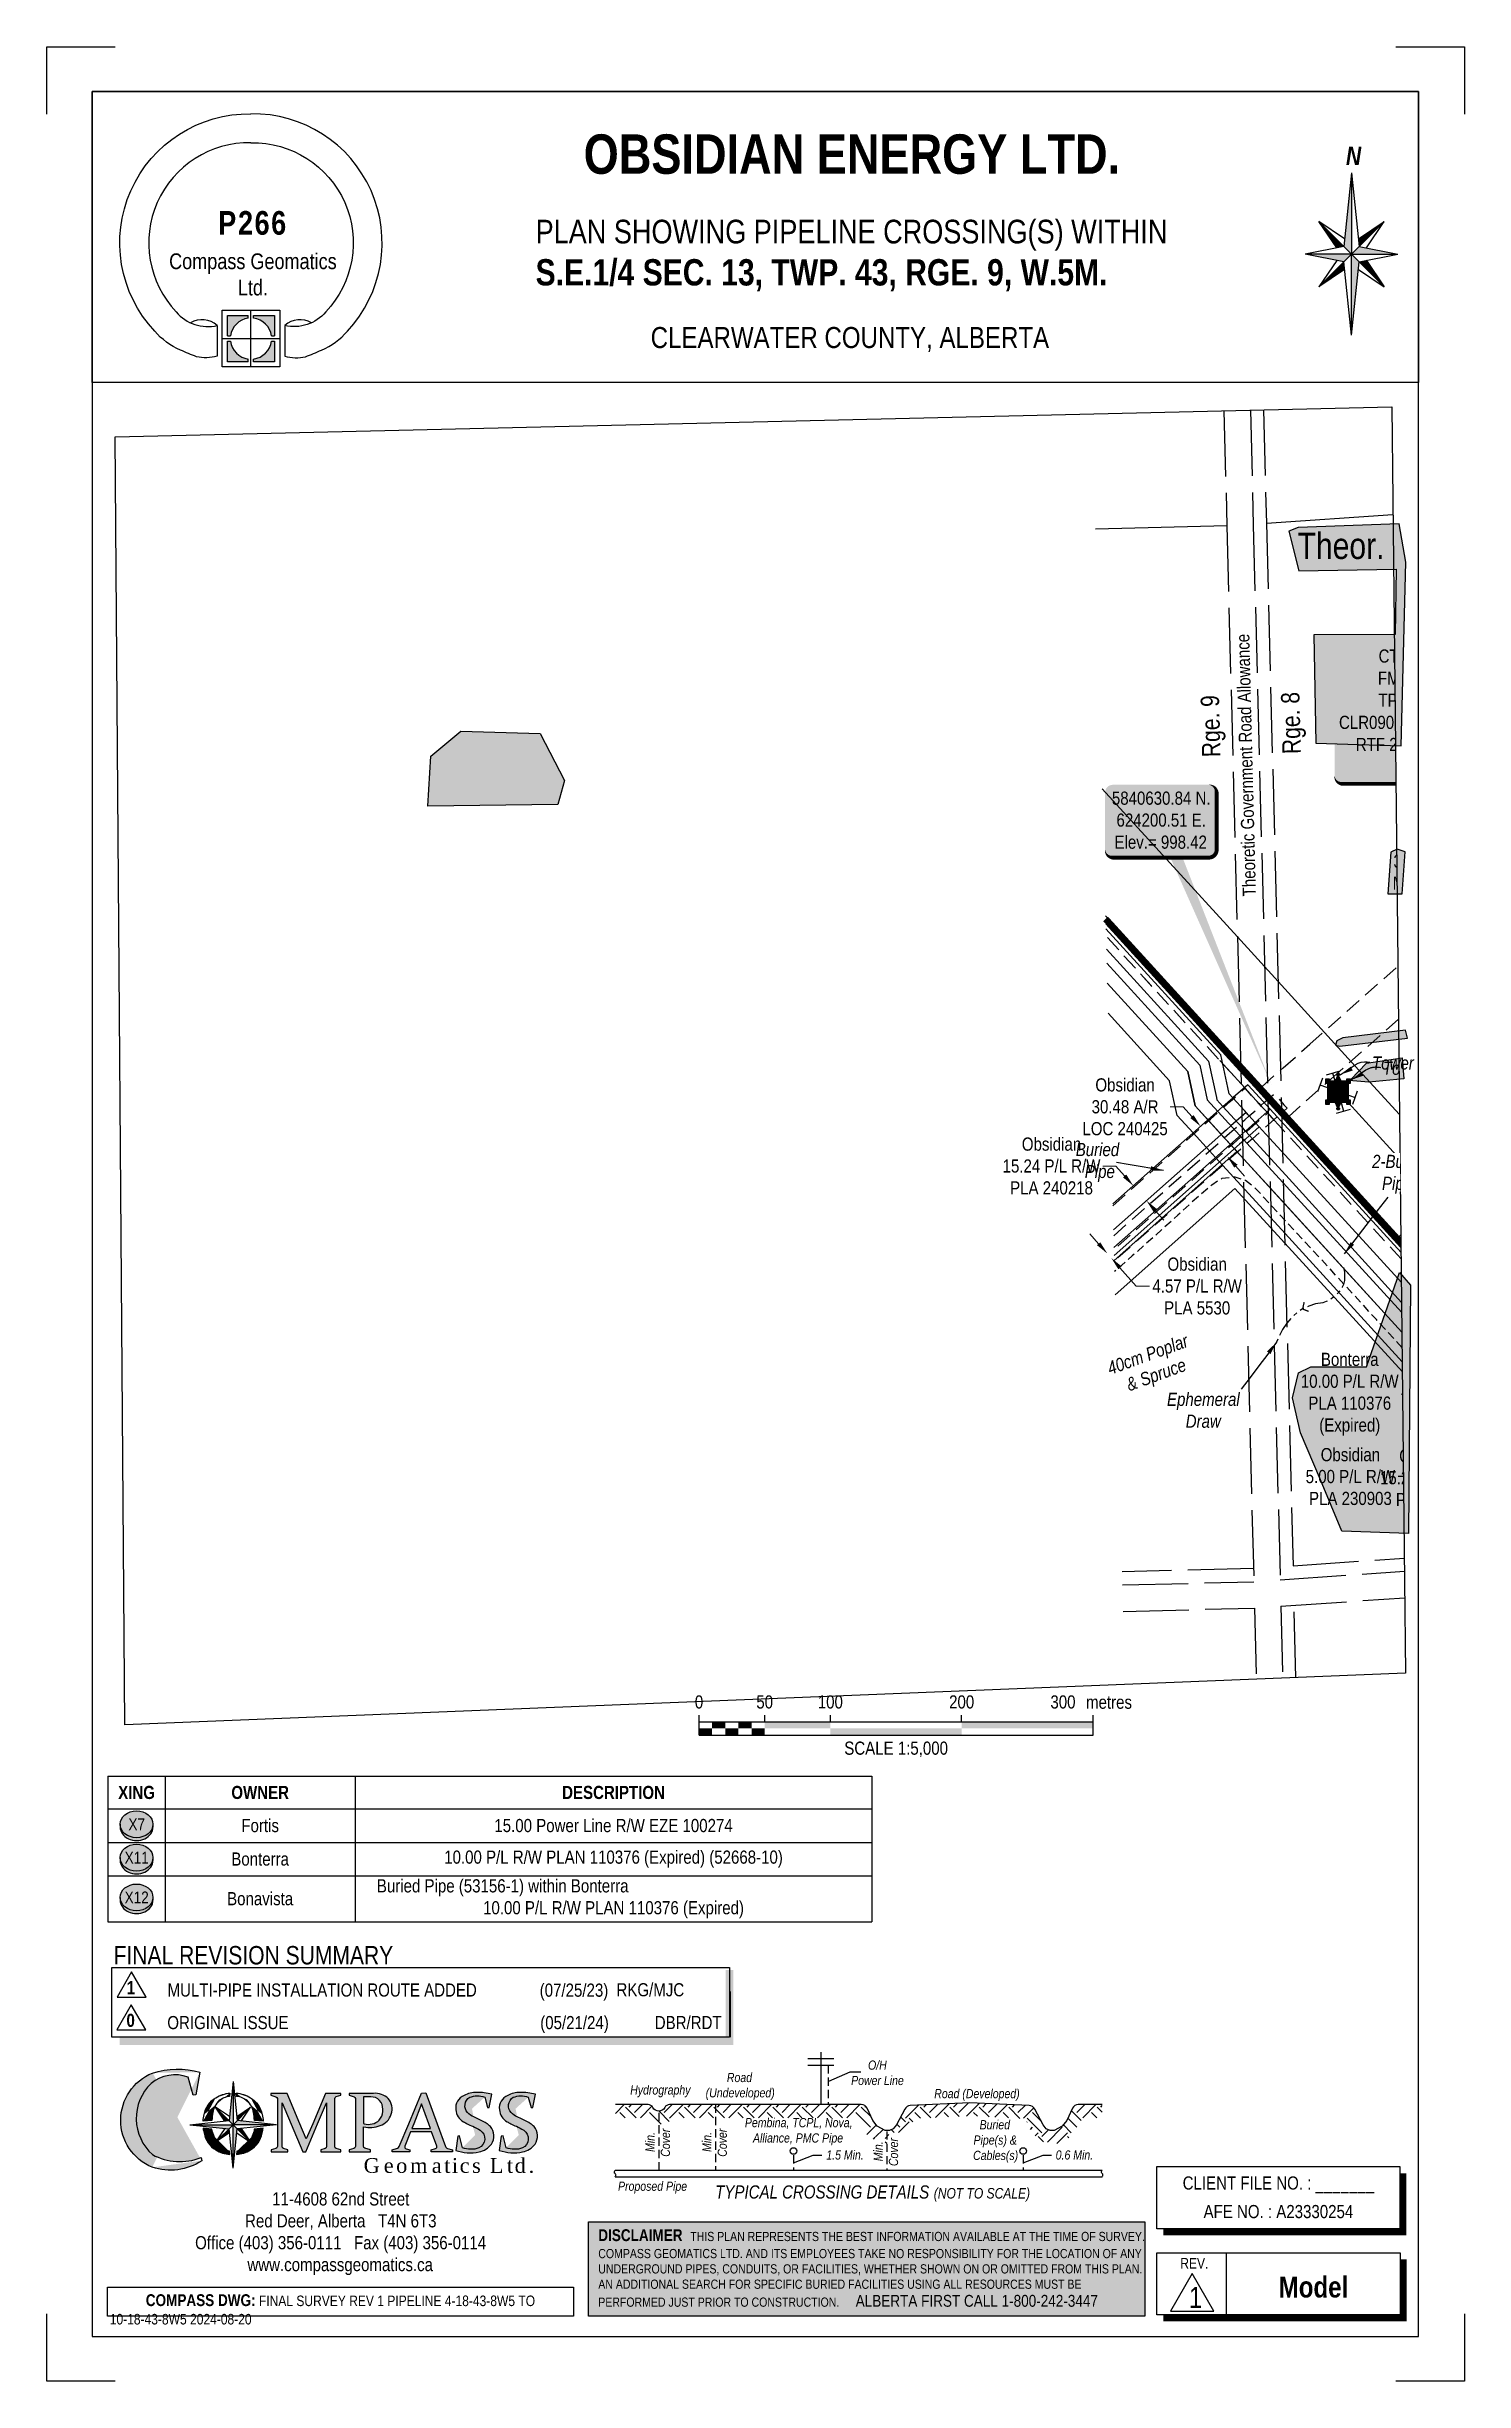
# Paper-space layout 'Crossing 2' of a CAD drawing. Extents: x -2321 to -1242, y 0 to 1778.
# The model-space entities are those that its viewports show. They can reach past a viewport. Long polylines and large blocks are cut down to what shows.
import ezdxf
from ezdxf.enums import TextEntityAlignment as Align

# ---------------------------------------------------------------- set-up
doc = ezdxf.new("R2010")
doc.units = 0
doc.header["$LTSCALE"] = 5
doc.header["$PDSIZE"] = 0.5
for name, pattern in [('0', [1, 1, 0]), ('foc-ACCESSROAD', [3.75, 2.5, -1.25]), ('foc-FLOWLINE', [3.75, 2.5, -1.25]), ('foc-QUARTERLINE', [33, 25, -3, 2, -3]), ('foc-TIELINE', [1.875, 1.25, -0.625]), ('foc-TOPO-ephemeral', [6.25, 3.125, -0.625, 0.625, -0.625, 0.625, -0.625]), ('foc-UNSURVEYED', [12.5, 10, -2.5]), ('UG_PIPE', [1.875, 1.25, -0.625])]:
    doc.linetypes.add(name, pattern=pattern)
doc.layers.get('Defpoints').update_dxf_attribs({"color": 9})
for name, color, linetype, lineweight in [('AS-GENERAL', 48, 'Continuous', 18), ('C-AR-T', 13, 'Continuous', 9), ('C-RW-T', 13, 'Continuous', 9), ('F-RW-T', 190, 'Continuous', 9)]:
    doc.layers.add(name, color=color, linetype=linetype, lineweight=lineweight)
for name, color, linetype in [('AS-PIPE-UG', 44, 'UG_PIPE'), ('AS-POWER', 104, 'foc-POWER'), ('AS-ROADS', 254, 'Continuous'), ('AS-SYMBOL', 7, 'Continuous'), ('AS-UNDERLAY-H', 141, 'Continuous'), ('AS-WILDLIFE', 131, 'Continuous'), ('C-AR', 13, 'foc-ACCESSROAD'), ('C-RW', 13, 'Continuous'), ('C-SYMBOL', 7, 'Continuous'), ('C-WS', 13, 'foc-ACCESSROAD'), ('CG-BORDER', 2, 'Continuous'), ('CG-LOGO', 7, 'Continuous'), ('CG-NORTH', 7, 'Continuous'), ('CG-NOTES', 7, 'Continuous'), ('DETAIL-T', 7, 'Continuous'), ('F-EZE', 190, 'foc-FLOWLINE'), ('F-RW', 190, 'Continuous'), ('L-2', 7, 'Continuous'), ('L-QSEC', 8, 'foc-QUARTERLINE'), ('L-ROAD-T', 7, 'Continuous'), ('L-SECQ', 8, 'foc-QUARTERLINE'), ('L-USEC', 7, 'foc-UNSURVEYED'), ('P-CROSSINGS', 250, 'Continuous'), ('S-1', 1, 'Continuous'), ('S-2', 2, 'Continuous'), ('T-BUSH-T', 110, 'Continuous'), ('T-DRAW', 143, 'foc-TOPO-ephemeral'), ('T-TIE', 201, 'foc-TIELINE'), ('T-WATER-T', 170, 'Continuous')]:
    doc.layers.add(name, color=color, linetype=linetype)
doc.styles.add('100L', font='ARIALN.TTF', dxfattribs={"height": 11})
doc.styles.add('175L', font='ARIALN.TTF', dxfattribs={"height": 20})
doc.styles.add('80', font='ARIALN.TTF', dxfattribs={"height": 10})
doc.styles.add('80CG', font='ARIALN.TTF', dxfattribs={"height": 10})
doc.styles.add('80L', font='ARIALN.TTF', dxfattribs={"height": 10})
doc.styles.add('BOLD', font='ARIALNB.TTF')
doc.styles.add('Crossing', font='ARIALN.TTF', dxfattribs={"height": 10})
doc.styles.add('foc-LtypeFont', font='ARIALN.TTF', dxfattribs={"height": 7.35})
doc.styles.get("Standard").update_dxf_attribs({"font": 'ARIALN.TTF'})
doc.linetypes.add('foc-POWER', pattern='A,6,-1,["P",foc-LtypeFont,S=0.2,R=0,X=-0.625,Y=-0.75],-1.24,4', length=12.24)
doc.dimstyles.new('Compass 5 000', dxfattribs={"dimscale": 5, "dimtxt": 9, "dimasz": 2, "dimexe": 0.2, "dimexo": 0.0625, "dimgap": 0.5, "dimtad": 0, "dimtih": 1, "dimtoh": 1, "dimzin": 0, "dimdsep": 46, "dimtxsty": '80CG', "dimcen": 0.1, "dimse1": 1, "dimse2": 1, "dimclrd": 256, "dimclrt": 256, "dimaunit": 1, "dimadec": 4, "dimazin": 0, "dimtfac": 0.06, "dimtofl": 0, "dimtmove": 0, "dimatfit": 1, "dimfxl": 0.2, "dimtolj": 1, "dimtzin": 0, "dimlwd": -1, "dimarcsym": 0})

psp = doc.layouts.new('Crossing 2')

# ---------------------------------------------------------------- texts
at = {"insert": (-2076.3, 1711.2), "char_height": 9, "attachment_point": 1, "style": '80L'}
psp.add_mtext_dynamic_manual_height_columns('\\pi163.95;{\\fArial Narrow|b1|i0|c0|p34;\\H3.3333x;\\C14;OBSIDIAN ENERGY LTD.}\\P\\pi366.3;\\P\\pi127.37;{\\H2x;PLAN SHOWING PIPELINE CROSSING(S) WITHIN \\H0.11111x; \\P\\pi149.74;\\fArial Narrow|b1|i0|c0|p34;\\H9.9999x;S.E.1/4 SEC. 13, TWP. 43, RGE. 9, W.5M.}\\P\\pi366.3;\\P\\pi365.98;{\\H0.22222x; \\P\\pi214.99;\\H8.0001x;CLEARWATER COUNTY, ALBERTA}', width=732.59, gutter_width=45, heights=[156], dxfattribs=at)
at = {"layer": 'AS-GENERAL', "insert": (-1312, 1009), "char_height": 9.996, "attachment_point": 1, "style": '80L'}
psp.add_mtext_dynamic_manual_height_columns('{\\fArial Narrow|b0|i1|c0|p34;Tower}', width=14.784, gutter_width=50, heights=[0], dxfattribs=at)
at = {"layer": 'CG-NOTES', "color": 14, "style": 'BOLD'}
for s, p in [('1', (-2260.3, 294.8)), ('0', (-2260.5, 269.9))]:
    psp.add_text(s, height=10, dxfattribs=at).set_placement(p)
at = {"layer": 'CG-NOTES', "attachment_point": 1, "style": '80L'}
for s, width, gutter_width, insert, char_height in [('{\\C14;FINAL REVISION SUMMARY}', 212.976, 45, (-2270.3, 331.5), 14), ('MULTI-PIPE INSTALLATION ROUTE ADDED', 234.964, 50, (-2229.2, 303), 10), ('ORIGINAL ISSUE', 130.197, 50, (-2229.4, 278.2), 10)]:
    psp.add_mtext_dynamic_manual_height_columns(s, width=width, gutter_width=gutter_width, heights=[0], dxfattribs=dict(at, insert=insert, char_height=char_height))
at = {"layer": 'CG-NOTES', "style": '80'}
for s, insert, char_height, width, attachment_point in [('(07/25/23)', (-1893.6, 302.9), 10, 110.834, 3), ('RKG/MJC', (-1835.8, 303.2), 10, 51.178, 3), ('(05/21/24)', (-1893.2, 278.2), 10, 110.834, 3), ('DBR/RDT', (-1807.3, 278.2), 10, 110.834, 3), ('\\pi77.332;11-4608 62nd Street\\P\\pi56.725;Red Deer, Alberta   T4N 6T3\\P\\pi18.673;Office (403) 356-0111   Fax (403) 356-0114\\P\\pi58.505;www.compassgeomatics.ca', (-2226.9, 143.9), 10, 257.83, 1), ('\\pi27.418;{\\fArial Narrow|b1|i0|c0|p34;\\H1.125x;\\C14;COMPASS DWG:} FINAL SURVEY REV 1 PIPELINE 4-18-43-8W5 TO 10-18-43-8W5 2024-08-20', (-2273.2, 66.3), 8, 350.451, 1)]:
    psp.add_mtext(s, dxfattribs=dict(at, insert=insert, char_height=char_height, width=width, attachment_point=attachment_point))

msp = doc.modelspace()

# ---------------------------------------------------------------- texts
at = {"layer": 'AS-GENERAL', "insert": (624283.91, 5840654.799), "char_height": 9.99636, "attachment_point": 1, "style": '80L'}
msp.add_mtext_dynamic_manual_height_columns('{\\fArial Narrow|b0|i1|c0|p34;Tower}', width=14.78368, gutter_width=50, heights=[0], dxfattribs=at)
at = {"layer": 'C-SYMBOL', "color": 3, "style": '175L'}
msp.add_text('Theor. S.W.1/4 Sec. 18-43-8-W.5M.', height=20, dxfattribs=at).set_placement((624401.661, 5841031.675), align=Align.BOTTOM_CENTER)
for s, p in [('Rge. 9', (624163.905, 5840910.618)), ('Rge. 8', (624225.077, 5840912.98))]:
    msp.add_text(s, height=13.9949, rotation=91.460503, dxfattribs=at).set_placement(p, align=Align.BOTTOM_CENTER)
at = {"layer": 'Defpoints', "linetype": '0', "insert": (624032.02, 5840592.889), "char_height": 9.99636, "attachment_point": 1, "style": '80L'}
msp.add_mtext_dynamic_manual_height_columns('\\pi18.03;{\\fArial Narrow|b0|i1|c0|p34;Buried\\P\\pi21.702; Pipe }', width=69.22005, gutter_width=50, heights=[0], dxfattribs=at)
at = {"layer": 'L-ROAD-T', "style": '80L'}
msp.add_text('Theoretic Government Road Allowance', height=10, rotation=91.460503, dxfattribs=at).set_placement((624179.723, 5840880.652), align=Align.MIDDLE_CENTER)
at = {"layer": 'T-BUSH-T', "insert": (624039.493, 5840413.406), "char_height": 9.99272, "attachment_point": 1, "rotation": 20, "style": '80L'}
msp.add_mtext_dynamic_manual_height_columns('\\pi35.57;{\\fArial Narrow|b0|i1|c0|p34;40cm Poplar \\P\\pi44.987;& Spruce}', width=135.87531, gutter_width=100, heights=[0], dxfattribs=at)
at = {"layer": 'T-WATER-T', "insert": (624140.687, 5840402.663), "char_height": 10, "attachment_point": 1, "style": '80L'}
msp.add_mtext_dynamic_manual_height_columns('\\pi-21.165;{\\fArial Narrow|b0|i1|c0|p34;Ephemeral \\P\\pi-6.8987;Draw}', width=12.99665, gutter_width=50, heights=[0], dxfattribs=at)

# ---------------------------------------------------------------- blocks, each defined once
blk = doc.blocks.new('cg-north')
at = {"linetype": 'Continuous'}
for points in [[(-0.3, 62), (-6.2, 6), (-0.3, 0.1)], [(-25.2, 25), (-11.6, 4.9), (-6.2, 6)], [(24.6, 25), (5, 11.8), (5.6, 6)], [(-0.3, 0.1), (-35.5, 0.1), (-6.2, -5.8)], [(5.6, 6), (-0.3, 0.1), (34.9, 0.1)], [(5.6, -5.8), (-0.3, 0.1), (-0.3, -61.7)], [(-5.6, -11.5), (-6.2, -5.8), (-25.2, -24.8)], [(11, -4.7), (5.6, -5.8), (24.6, -24.8)]]:
    blk.add_hatch(color=14, dxfattribs=at).paths.add_polyline_path(points)
at = {"color": 14, "linetype": 'Continuous'}
for p, q in [((-0.3, 62), (-6.2, 6)), ((-0.3, 62), (-0.3, 0.1)), ((-0.3, 62), (5.6, 6)), ((-0.3, 0.1), (-25.2, 25)), ((-11.6, 4.9), (-25.2, 25)), ((-5.6, 11.8), (-25.2, 25)), ((-0.3, 0.1), (24.6, 25)), ((5, 11.8), (24.6, 25)), ((11, 4.9), (24.6, 25)), ((-6.2, 6), (-35.5, 0.1)), ((-0.3, 0.1), (-35.5, 0.1)), ((-6.2, -5.8), (-35.5, 0.1)), ((-0.3, 0.1), (-25.2, -24.8)), ((-0.3, 0.1), (24.6, -24.8)), ((-0.3, -61.7), (-0.3, 0.1)), ((-0.3, 0.1), (34.9, 0.1)), ((5.6, 6), (34.9, 0.1)), ((5.6, -5.8), (34.9, 0.1)), ((-11.6, -4.7), (-25.2, -24.8)), ((-5.6, -11.5), (-25.2, -24.8)), ((-0.3, -61.7), (-6.2, -5.8)), ((-0.3, -61.7), (5.6, -5.8)), ((5, -11.5), (24.6, -24.8)), ((10.9, -4.5), (11, -4.7)), ((11, -4.7), (24.6, -24.8))]:
    blk.add_line(p, q, dxfattribs=at)
at = {"color": 14, "linetype": 'Continuous', "insert": (-10.2, 82), "char_height": 14, "width": 22.782, "attachment_point": 1, "style": '80CG'}
blk.add_mtext('\\pi5.6372;{\\fArial Narrow|b1|i1|c0|p34;N}', dxfattribs=at)
blk = doc.blocks.new('*U59')
at = {"layer": 'Defpoints'}
for p, q in [((0, 1778), (52.2, 1778)), ((0, 1726.5), (0, 1778)), ((1027.2, 1778), (1079.5, 1778)), ((1079.5, 1778), (1079.5, 1726.5)), ((0, 0), (0, 51.5)), ((1079.5, 51.5), (1079.5, 0)), ((52.2, 0), (0, 0)), ((1079.5, 0), (1027.2, 0))]:
    blk.add_line(p, q, dxfattribs=at)
at = {"layer": 'S-1'}
for p, q in [((0, 1778), (0, 1778)), ((1079.5, 1778), (1079.5, 1778)), ((0, 0), (0, 0)), ((1079.5, 0), (1079.5, 0))]:
    blk.add_line(p, q, dxfattribs=at)
at = {"layer": 'S-2'}
blk.add_lwpolyline([(34.7, 34), (1044.7, 34), (1044.7, 1744), (34.7, 1744)], close=True, dxfattribs=at)
at = {"style": '80', "flags": 1}
blk.add_attdef('PAGENUMBER', (52.2, 51.5), '', height=10, rotation=90, dxfattribs=at)
blk = doc.blocks.new('c_logo')
h = blk.add_hatch(color=256)
edge = h.paths.add_edge_path()
edge.add_arc((-141.8, -18.9), 63, 74.1661, 107.5113, ccw=False)
edge.add_line((-124.6, 41.7), (-127.8, 24.4))
edge.add_line((-127.8, 24.4), (-129.9, 24.3))
edge.add_line((-129.9, 24.3), (-133.7, 38))
edge.add_arc((-143.5, 10.5), 29.1, 70.3832, 129.1598)
edge.add_arc((-136.2, 6.6), 36.9, 134.0613, 228.3206)
edge.add_arc((-139.8, 16.8), 43.2, 241.0325, 291.7344)
edge.add_line((-123.8, -23.3), (-123.3, -25.7))
edge.add_arc((-147.3, 10.4), 43.4, 251.5179, 303.5841, ccw=False)
edge.add_arc((-146.1, 5.2), 38.8, 112.1026, 247.4698, ccw=False)
h = blk.add_hatch(color=256)
edge = h.paths.add_edge_path()
edge.add_arc((-89, 1.8), 33.4, 166.6682, 175.6601, ccw=False)
edge.add_arc((-102.3, 5.6), 19.6, 121.6531, 168.6953, ccw=False)
edge.add_arc((-99.6, 0.9), 25, 95.0736, 121.1383, ccw=False)
edge.add_line((-101.8, 25.8), (-102.1, 23.3))
edge.add_arc((-99.9, 6.4), 17.1, 97.444, 127.0912)
edge.add_arc((-98.7, 8.4), 16.4, 134.7148, 171.0442)
edge.add_arc((-73.8, 3.2), 41.8, 169.3159, 177.5034)
edge.add_line((-115.5, 5), (-122.3, 4.3))
at = {"linetype": 'Continuous'}
for points in [[(-99.4, 34.7), (-102.5, 4.9), (-99.4, 1.7)], [(-99.4, 1.7), (-132.4, 1.7), (-102.5, -1.4)], [(-112.7, 15), (-105.6, 4.5), (-102.5, 4.9)], [(-96.3, 4.9), (-99.4, 1.7), (-66.4, 1.7)], [(-96.3, -1.4), (-99.4, 1.7), (-99.4, -31.3)], [(-86.1, 15), (-96.6, 7.9), (-96.3, 4.9)], [(-102.2, -4.5), (-102.5, -1.4), (-112.7, -11.6)], [(-93.2, -1.1), (-96.3, -1.4), (-86.1, -11.6)]]:
    blk.add_hatch(color=14, dxfattribs=at).paths.add_polyline_path(points)
h = blk.add_hatch(color=256)
edge = h.paths.add_edge_path()
edge.add_arc((-99.1, 0.9), 25, 58.8617, 85.0803, ccw=False)
edge.add_arc((-96.4, 5.6), 19.6, 11.3047, 58.3469, ccw=False)
edge.add_arc((-109.7, 1.8), 33.4, 4.3278, 13.3318, ccw=False)
edge.add_line((-76.4, 4.3), (-83.2, 5))
edge.add_arc((-124.9, 3.2), 41.8, 2.487, 10.6841)
edge.add_arc((-100.1, 8.4), 16.4, 8.9558, 45.2852)
edge.add_arc((-98.8, 6.4), 17.1, 52.9088, 82.7833)
edge.add_line((-96.7, 23.3), (-97, 25.8))
h = blk.add_hatch(color=256)
edge = h.paths.add_edge_path()
edge.add_line((-48.6, 2.5), (-58.3, 25.6))
edge.add_line((-58.3, 25.6), (-70.6, 25.6))
edge.add_line((-70.6, 25.6), (-70.6, 24.2))
edge.add_line((-70.6, 24.2), (-66.8, 23))
edge.add_arc((-67.2, 21.6), 1.5, 0, 72.6157, ccw=False)
edge.add_line((-65.7, 21.6), (-65.7, 2.5))
edge.add_line((-65.7, 2.5), (-65.7, -14.9))
edge.add_arc((-67.2, -14.9), 1.5, -73.424, 0, ccw=False)
edge.add_line((-66.8, -16.3), (-70.5, -17.4))
edge.add_line((-70.5, -17.4), (-70.5, -18.9))
edge.add_line((-70.5, -18.9), (-57.6, -18.9))
edge.add_line((-57.6, -18.9), (-57.6, -17.5))
edge.add_line((-57.6, -17.5), (-61.1, -16.4))
edge.add_arc((-60.6, -15), 1.5, 180, 252.4646, ccw=False)
edge.add_line((-62.1, -15), (-62.1, 2.5))
edge.add_line((-62.1, 2.5), (-62.1, 18.4))
edge.add_line((-62.1, 18.4), (-46.4, -18.9))
edge.add_line((-46.4, -18.9), (-44.1, -18.9))
edge.add_line((-44.1, -18.9), (-35, 2.5))
edge.add_line((-35, 2.5), (-28.3, 18.3))
edge.add_line((-28.3, 18.3), (-28.3, 2.5))
edge.add_line((-28.3, 2.5), (-28.3, -15))
edge.add_arc((-29.8, -15), 1.5, -73.424, 0, ccw=False)
edge.add_line((-29.4, -16.4), (-32.7, -17.4))
edge.add_line((-32.7, -17.4), (-32.7, -18.9))
edge.add_line((-32.7, -18.9), (-17.3, -18.9))
edge.add_line((-17.3, -18.9), (-17.3, -17.5))
edge.add_line((-17.3, -17.5), (-21, -16.3))
edge.add_arc((-20.5, -14.9), 1.5, 180, 252.4646, ccw=False)
edge.add_line((-22, -14.9), (-22, 2.5))
edge.add_line((-22, 2.5), (-22, 21.7))
edge.add_arc((-20.5, 21.7), 1.5, 107.3843, 180, ccw=False)
edge.add_line((-21, 23.1), (-17.4, 24.2))
edge.add_line((-17.4, 24.2), (-17.4, 25.6))
edge.add_line((-17.4, 25.6), (-29.1, 25.6))
edge.add_line((-29.1, 25.6), (-38.8, 2.5))
edge.add_line((-38.8, 2.5), (-43.7, -9.1))
edge.add_line((-43.7, -9.1), (-48.6, 2.5))
h = blk.add_hatch(color=256)
h.paths.add_polyline_path([(7.6, 25.6), (-11.1, 25.6), (-11.1, 24.2), (-7.3, 23, -0.326805), (-6.3, 21.6), (-6.3, -14.9, -0.331803), (-7.4, -16.3), (-11.1, -17.4), (-11.1, -18.9), (5.3, -18.9), (5.3, -17.5), (1, -16.2, -0.327162), (0, -14.7), (0, 0, 0.135693), (12.6, 1, 0.518306), (18.8, 21.8, 0.201798)])
h.paths.add_polyline_path([(0, 22.9, -0.05909), (7.3, 22.8, -0.236459), (13.3, 18.7, -0.297964), (11.9, 5.1, -0.269959), (0.5, 2.5, -0.011455), (0, 2.6)], flags=16)
h = blk.add_hatch(color=256)
h.paths.add_polyline_path([(47.4, 26.1), (44.1, 25.8), (34.4, 2.5), (27.1, -15, -0.225541), (25.7, -16.2), (21.8, -17.4), (21.8, -18.9), (34.7, -18.9), (35.3, -18.9), (35.3, -17.5), (32.4, -16.6, -0.43446), (31.4, -14.6), (35.8, -3.6), (51.8, -3.6), (55.7, -14.5, -0.430441), (54.7, -16.5), (51.5, -17.4), (51.5, -18.9), (67.8, -18.9), (67.8, -17.5), (63.9, -16.3, -0.232291), (62.4, -14.9), (56.1, 2.5)])
h.paths.add_polyline_path([(44.1, 17.7), (49.6, 2.5), (50.9, -1.1), (36.8, -1.1), (38.2, 2.5)], flags=16)
h = blk.add_hatch(color=256)
edge = h.paths.add_edge_path()
edge.add_arc((103.3, 50.8), 54.1, 243.1997, 248.1345)
edge.add_arc((69.9, -30.2), 33.5, 55.7647, 66.7239, ccw=False)
edge.add_arc((84.5, -9), 7.7, -65.6478, 57.1428, ccw=False)
edge.add_arc((81.8, 0.7), 17.7, 248.3428, 289.4425, ccw=False)
edge.add_line((75.3, -15.8), (73.1, -6.7))
edge.add_line((73.1, -6.7), (71.7, -6.9))
edge.add_line((71.7, -6.9), (70.1, -17.8))
edge.add_arc((81.2, 14.2), 33.9, 250.8905, 281.4155)
edge.add_arc((84.6, -3.1), 16.2, 281.7683, 321.9948)
edge.add_arc((87.3, -7), 11.8, 328.8789, 398.35)
edge.add_arc((79.7, -17.6), 24.7, 46.7096, 54.4302)
edge.add_arc((79.7, -17.6), 24.7, 54.4302, 70.3091)
edge.add_arc((139.4, 119.6), 125, 243.6166, 245.7228, ccw=False)
edge.add_arc((89.5, 20.6), 14.2, 223.2297, 246.3738, ccw=False)
edge.add_arc((84.7, 16.1), 7.62, 121.2723, 223.353, ccw=False)
edge.add_arc((86.6, 7.5), 16.2, 69.6826, 111.1397, ccw=False)
edge.add_line((92.2, 22.7), (94.3, 14.7))
edge.add_line((94.3, 14.7), (95.6, 14.9))
edge.add_line((95.6, 14.9), (97.6, 24.9))
edge.add_arc((87.2, -14.4), 40.7, 75.2956, 91.6843)
edge.add_arc((86, 5.6), 20.7, 89.7518, 117.221)
edge.add_arc((80.5, 14.4), 10.4, 112.8657, 186.9967)
edge.add_arc((81.9, 14.2), 11.8, 185.0082, 240.0685)
edge.add_arc((103.3, 50.8), 54.1, 239.829, 243.1997)
h = blk.add_hatch(color=256)
edge = h.paths.add_edge_path()
edge.add_arc((136.5, 50.8), 54.1, 243.1997, 248.1345)
edge.add_arc((103.1, -30.2), 33.5, 55.7647, 66.7239, ccw=False)
edge.add_arc((117.7, -9), 7.7, -65.6478, 57.1428, ccw=False)
edge.add_arc((115, 0.7), 17.7, 248.3428, 289.4425, ccw=False)
edge.add_line((108.5, -15.8), (106.3, -6.7))
edge.add_line((106.3, -6.7), (104.8, -6.9))
edge.add_line((104.8, -6.9), (103.3, -17.8))
edge.add_arc((114.4, 14.2), 33.9, 250.8905, 281.4155)
edge.add_arc((117.8, -3.1), 16.2, 281.7683, 321.9948)
edge.add_arc((120.5, -7), 11.8, 328.8789, 398.35)
edge.add_arc((112.8, -17.6), 24.7, 46.7096, 54.4302)
edge.add_arc((112.8, -17.6), 24.7, 54.4302, 70.3091)
edge.add_arc((172.5, 119.6), 125, 243.6166, 245.7228, ccw=False)
edge.add_arc((122.7, 20.6), 14.2, 223.2297, 246.3738, ccw=False)
edge.add_arc((117.9, 16.1), 7.62, 121.2723, 223.353, ccw=False)
edge.add_arc((119.8, 7.5), 16.2, 69.6826, 111.1397, ccw=False)
edge.add_line((125.4, 22.7), (127.5, 14.7))
edge.add_line((127.5, 14.7), (128.8, 14.9))
edge.add_line((128.8, 14.9), (130.8, 24.9))
edge.add_arc((120.4, -14.4), 40.7, 75.2956, 91.6843)
edge.add_arc((119.2, 5.6), 20.7, 89.7518, 117.221)
edge.add_arc((113.7, 14.4), 10.4, 112.8657, 186.9967)
edge.add_arc((115.1, 14.2), 11.8, 185.0082, 240.0685)
edge.add_arc((136.5, 50.8), 54.1, 239.829, 243.1997)
h = blk.add_hatch(color=256)
edge = h.paths.add_edge_path()
edge.add_arc((-89, 3), 33.4, 186.7164, 193.3318)
edge.add_arc((-102.3, -0.8), 19.6, 191.3047, 238.3469)
edge.add_arc((-99.6, 3.9), 25, 238.8617, 264.5936)
edge.add_line((-102, -21), (-102.2, -18.5))
edge.add_arc((-99.9, -1.6), 17.1, 232.9088, 262.0641, ccw=False)
edge.add_arc((-98.7, -3.6), 16.4, 188.9558, 225.2852, ccw=False)
edge.add_arc((-73.8, 1.6), 41.8, 184.3813, 190.6841, ccw=False)
edge.add_line((-115.5, -1.6), (-122.2, -0.9))
h = blk.add_hatch(color=256)
edge = h.paths.add_edge_path()
edge.add_arc((-124.9, 1.6), 41.8, 349.3159, 355.6284, ccw=False)
edge.add_arc((-100.1, -3.6), 16.4, 314.7148, 351.0442, ccw=False)
edge.add_arc((-98.8, -1.6), 17.1, 277.7082, 307.0912, ccw=False)
edge.add_line((-96.5, -18.5), (-96.8, -21))
edge.add_arc((-99.1, 3.9), 25, 275.2524, 301.1383)
edge.add_arc((-96.4, -0.8), 19.6, 301.6531, 348.6953)
edge.add_arc((-109.7, 3), 33.4, 346.6682, 353.2958)
edge.add_line((-76.6, -0.9), (-83.3, -1.6))
at = {"color": 14, "linetype": 'Continuous'}
for p, q in [((-99.4, 34.7), (-102.5, 4.9)), ((-99.4, 34.7), (-99.4, 1.7)), ((-99.4, 34.7), (-96.3, 4.9)), ((-132.4, 1.7), (-102.5, 4.9)), ((-132.4, 1.7), (-102.5, -1.4)), ((-132.4, 1.7), (-99.4, 1.7)), ((-99.4, 1.7), (-112.7, 15)), ((-105.6, 4.5), (-112.7, 15)), ((-102.2, 7.9), (-112.7, 15)), ((-99.4, 1.7), (-112.7, -11.6)), ((-99.4, 1.7), (-86.1, 15)), ((-66.4, 1.7), (-99.4, 1.7)), ((-99.4, 1.7), (-86.1, -11.6)), ((-99.4, -31.3), (-99.4, 1.7)), ((-96.6, 7.9), (-86.1, 15)), ((-66.4, 1.7), (-96.3, 4.9)), ((-66.4, 1.7), (-96.3, -1.4)), ((-93.2, 4.5), (-86.1, 15)), ((-105.6, -1.1), (-112.7, -11.6)), ((-102.2, -4.5), (-112.7, -11.6)), ((-99.4, -31.3), (-102.5, -1.4)), ((-99.4, -31.3), (-96.3, -1.4)), ((-96.6, -4.5), (-86.1, -11.6)), ((-93.2, -1.1), (-86.1, -11.6))]:
    blk.add_line(p, q, dxfattribs=at)
at = {"flags": 128}
for points in [[(-160.8, 41.1, -0.146532), (-124.6, 41.7), (-127.8, 24.4), (-129.9, 24.3), (-133.7, 38, 0.262236), (-161.9, 33.1, 0.436158), (-160.8, -21, 0.22491), (-123.8, -23.3), (-123.3, -25.7, -0.231173), (-161, -30.7, -0.670499)], [(-122.3, 4.3, -0.039254), (-121.5, 9.5, -0.208192), (-112.6, 22.3, -0.114221), (-101.8, 25.8), (-102.1, 23.3, 0.130087), (-110.2, 20, 0.159858), (-114.8, 10.9, 0.03574), (-115.5, 5)], [(-97, 25.8, -0.114902), (-86.2, 22.3, -0.208192), (-77.2, 9.5, -0.039307), (-76.4, 4.3), (-83.2, 5, 0.035782), (-83.9, 10.9, 0.159858), (-88.5, 20, 0.131095), (-96.7, 23.3)], [(-48.6, 2.5), (-58.3, 25.6), (-70.6, 25.6), (-70.6, 24.2), (-66.8, 23, -0.327892), (-65.7, 21.6), (-65.7, 2.5), (-65.7, -14.9, -0.331803), (-66.8, -16.3), (-70.5, -17.4), (-70.5, -18.9), (-57.6, -18.9), (-57.6, -17.5), (-61.1, -16.4, -0.327162), (-62.1, -15), (-62.1, 2.5), (-62.1, 18.4), (-46.4, -18.9), (-44.1, -18.9), (-35, 2.5), (-28.3, 18.3), (-28.3, 2.5), (-28.3, -15, -0.331803), (-29.4, -16.4), (-32.7, -17.4), (-32.7, -18.9), (-17.3, -18.9), (-17.3, -17.5), (-21, -16.3, -0.327162), (-22, -14.9), (-22, 2.5), (-22, 21.7, -0.327892), (-21, 23.1), (-17.4, 24.2), (-17.4, 25.6), (-29.1, 25.6), (-38.8, 2.5), (-43.7, -9.1)], [(78.9, 2.5, 0.021535), (83.1, 0.5, -0.047855), (88.7, -2.5, -0.593701), (87.7, -16, -0.181278), (75.3, -15.8), (73.1, -6.7), (71.7, -6.9), (70.1, -17.8, 0.133984), (87.9, -19, 0.177346), (97.4, -13.1, 0.312763), (96.6, 0.4, 0.0337), (94, 2.5, 0.069396), (88, 5.6, -0.00919), (83.8, 7.6, -0.10133), (79.2, 10.9, -0.477408), (80.8, 22.6, -0.18289), (92.2, 22.7), (94.3, 14.7), (95.6, 14.9), (97.6, 24.9, 0.071631), (86.1, 26.3, 0.120434), (76.5, 24, 0.335231), (70.2, 13.1, 0.244978), (76.1, 4, 0.014709)], [(112.1, 2.5, 0.021535), (116.3, 0.5, -0.047855), (121.9, -2.5, -0.593701), (120.9, -16, -0.181278), (108.5, -15.8), (106.3, -6.7), (104.8, -6.9), (103.3, -17.8, 0.133984), (121.1, -19, 0.177346), (130.6, -13.1, 0.312763), (129.8, 0.4, 0.0337), (127.2, 2.5, 0.069396), (121.2, 5.6, -0.00919), (117, 7.6, -0.10133), (112.4, 10.9, -0.477408), (113.9, 22.6, -0.18289), (125.4, 22.7), (127.5, 14.7), (128.8, 14.9), (130.8, 24.9, 0.071631), (119.2, 26.3, 0.120434), (109.7, 24, 0.335231), (103.4, 13.1, 0.244978), (109.3, 4, 0.014709)], [(-122.2, -0.9, 0.028873), (-121.5, -4.7, 0.208192), (-112.6, -17.5, 0.11275), (-102, -21), (-102.2, -18.5, -0.127905), (-110.2, -15.2, -0.159858), (-114.8, -6.1, -0.027508), (-115.5, -1.6)], [(-83.3, -1.6, -0.02755), (-83.9, -6.1, -0.159858), (-88.5, -15.2, -0.128915), (-96.5, -18.5), (-96.8, -21, 0.113431), (-86.2, -17.5, 0.208192), (-77.2, -4.7, 0.028926), (-76.6, -0.9)]]:
    blk.add_lwpolyline(points, format="xyb", close=True, dxfattribs=at)
for points in [[(-11.1, -18.9), (5.3, -18.9), (5.3, -17.5), (1, -16.2, -0.327162), (0, -14.7), (0, 0, 0.135693), (12.6, 1, 0.518306), (18.8, 21.8, 0.201798), (7.6, 25.6), (-11.1, 25.6), (-11.1, 24.2), (-7.3, 23, -0.326805), (-6.3, 21.6), (-6.3, -14.9, -0.331803), (-7.4, -16.3), (-11.1, -17.4), (-11.1, -18.9), (1.8, -18.9)], [(0.5, 2.5, 0.269959), (11.9, 5.1, 0.297964), (13.3, 18.7, 0.236459), (7.3, 22.8, 0.05909), (0, 22.9), (0, 2.6, 0.011455), (0.5, 2.5, 0.011455)], [(34.7, -18.9), (21.8, -18.9), (21.8, -17.4), (25.7, -16.2, 0.225541), (27.1, -15), (34.4, 2.5), (44.1, 25.8), (47.4, 26.1), (56.1, 2.5), (62.4, -14.9, 0.232291), (63.9, -16.3), (67.8, -17.5), (67.8, -18.9), (51.5, -18.9), (51.5, -17.4), (54.7, -16.5, 0.430441), (55.7, -14.5), (51.8, -3.6), (35.8, -3.6), (31.4, -14.6, 0.43446), (32.4, -16.6), (35.3, -17.5), (35.3, -18.9), (21.8, -18.9)]]:
    blk.add_lwpolyline(points, format="xyb", dxfattribs=at)
blk.add_lwpolyline([(50.9, -1.1), (49.6, 2.5), (44.1, 17.7), (38.2, 2.5), (36.8, -1.1)], close=True, dxfattribs=at)
at = {"insert": (0, -23.7), "char_height": 11.25, "width": 132.416, "attachment_point": 1, "style": '80CG'}
blk.add_mtext('{\\fBook Antiqua|b0|i0|c0|p18;\\T1.25;Geomatics Ltd.}', dxfattribs=at)
blk = doc.blocks.new('STAMP')
at = {"linetype": 'Continuous'}
h = blk.add_hatch(color=256, dxfattribs=at)
h.dxf.hatch_style = 1
h.paths.add_polyline_path([(-3.5, -57.3), (-3.5, -55.2), (-19.4, -55.2), (-19.4, -70.8), (-17, -70.8, -0.341095)])
h.paths.add_polyline_path([(14.1, -70.8), (16.5, -70.8), (16.5, -55.2), (0.5, -55.2), (0.5, -57.3, -0.341095)])
h.paths.add_polyline_path([(0.5, -88.4), (0.5, -90.4), (16.5, -90.4), (16.5, -74.8), (14.1, -74.8, -0.341095)])
h.paths.add_polyline_path([(-17, -74.8), (-19.4, -74.8), (-19.4, -90.4), (-3.5, -90.4), (-3.5, -88.4, -0.341095)])
for p, q in [((-1.5, -94.4), (-1.5, -51.2)), ((-19.4, -70.8), (-17, -70.8)), ((-3.5, -57.3), (-3.5, -55.2)), ((0.5, -57.3), (0.5, -55.2)), ((14.1, -70.8), (16.5, -70.8)), ((-23.4, -72.8), (20.5, -72.8)), ((-19.4, -74.8), (-17, -74.8)), ((-3.5, -90.4), (-3.5, -88.4)), ((0.5, -90.4), (0.5, -88.4)), ((14.1, -74.8), (16.5, -74.8))]:
    blk.add_line(p, q, dxfattribs=at)
at = {"linetype": 'Continuous', "flags": 128}
for points in [[(-1.5, 76.4, 0.665153), (-58.4, -52.5, 0.284669), (-27.2, -62.8), (-27.2, -86.2, -0.121434), (-43, -86.6, -0.034119), (-55.1, -81.5, -0.115846), (-74.8, -67.2, -0.661414), (-1.5, 98.4, 0.661414)], [(-1.5, 76.4, -0.665153), (55.5, -52.5, -0.284669), (24.2, -62.8), (24.2, -86.2, 0.121434), (40.1, -86.6, 0.034119), (52.2, -81.5, 0.115846), (71.9, -67.2, 0.661414), (-1.5, 98.4, -0.661414)]]:
    blk.add_lwpolyline(points, format="xyb", dxfattribs=at)
at = {"linetype": 'Continuous'}
blk.add_lwpolyline([(20.5, -94.4), (-23.4, -94.4), (-23.4, -51.2), (20.5, -51.2)], close=True, dxfattribs=at)
for points in [[(-19.4, -70.8), (-19.4, -55.2), (-3.5, -55.2)], [(0.5, -55.2), (16.5, -55.2), (16.5, -70.8)], [(-3.5, -90.4), (-19.4, -90.4), (-19.4, -74.8)], [(16.5, -74.8), (16.5, -90.4), (0.5, -90.4)]]:
    blk.add_lwpolyline(points, dxfattribs=at)
for centre, radius, start, end in [((-38.8, -76.5), 18, 49.7767, 119.1818), ((-1.5, -72.8), 15.7, 97.3315, 172.6685), ((-1.5, -72.8), 15.7, 7.3315, 82.6685), ((35.9, -76.5), 18, 60.8182, 130.2233), ((-1.5, -72.8), 15.7, 187.3315, 262.6685), ((-1.5, -72.8), 15.7, 277.3315, 352.6685)]:
    blk.add_arc(centre, radius, start, end, dxfattribs=at)
at = {"linetype": 'Continuous', "attachment_point": 5, "style": '80CG'}
for s, width, insert, char_height in [('{\\fArial Narrow|b1|i0|c0|p34;\\T1.1;P266}', 51.54, (0, 15.2), 18), ('Compass Geomatics\\PLtd.', 127.184, (0, -24), 12)]:
    blk.add_mtext_dynamic_manual_height_columns(s, width=width, gutter_width=45, heights=[0], dxfattribs=dict(at, insert=insert, char_height=char_height))
blk = doc.blocks.new('*U376')
at = {"layer": 'CG-NOTES'}
h = blk.add_hatch(dxfattribs=at)
h.set_pattern_fill('EARTH', color=256, scale=2.5, angle=45)
h.set_pattern_definition([(45, (-342.701, 88.198), (2e-15, 22.45064), [15.875, -15.875]), (45, (-346.91, 92.408), (2e-15, 22.45064), [15.875, -15.875]), (45, (-351.12, 96.617), (2e-15, 22.45064), [15.875, -15.875]), (135, (-351.12, 99.424), (-22.45064, 2e-15), [15.875, -15.875]), (135, (-346.91, 103.633), (-22.45064, 2e-15), [15.875, -15.875]), (135, (-342.701, 107.843), (-22.45064, 2e-15), [15.875, -15.875])])
edge = h.paths.add_edge_path()
edge.add_line((15.1, 1.3), (15.1, 3.7))
edge.add_line((15.1, 3.7), (22.6, 3.7))
edge.add_line((22.6, 3.7), (22.6, -1.3))
edge.add_line((22.6, -1.3), (25.5, -1.3))
edge.add_line((25.5, -1.3), (25.5, 7.1))
edge.add_line((25.5, 7.1), (34.7, 7.1))
edge.add_line((34.7, 7.1), (34.7, 1.6))
edge.add_line((34.7, 1.6), (35.1, 1.8))
edge.add_line((35.1, 1.8), (39.6, 7.4))
edge.add_line((39.6, 7.4), (45, 17.7))
edge.add_line((45, 17.7), (87, 19.7))
edge.add_line((87, 19.7), (129, 17.7))
edge.add_line((129, 17.7), (134.5, 7.4))
edge.add_line((134.5, 7.4), (139, 1.8))
edge.add_line((139, 1.8), (146, -1.3))
edge.add_line((146, -1.3), (153.7, -1.3))
edge.add_line((153.7, -1.3), (164.1, 3.9))
edge.add_line((164.1, 3.9), (169.5, 11.1))
edge.add_line((169.5, 11.1), (172.9, 18.3))
edge.add_line((172.9, 18.3), (188, 18.3))
edge.add_line((188, 18.3), (188, 28.3))
edge.add_line((188, 28.3), (169.7, 28.3))
edge.add_arc((169.7, 23.3), 5, 90, 154.7868)
edge.add_line((165.2, 25.5), (160.9, 16.3))
edge.add_line((160.9, 16.3), (157.5, 11.8))
edge.add_line((157.5, 11.8), (151.3, 8.7))
edge.add_line((151.3, 8.7), (148.2, 8.7))
edge.add_line((148.2, 8.7), (145.3, 10))
edge.add_line((145.3, 10), (142.9, 12.9))
edge.add_line((142.9, 12.9), (136.5, 24.9))
edge.add_arc((132.1, 22.6), 5, 27.9925, 87.3009)
edge.add_line((132.3, 27.6), (87, 29.7))
edge.add_line((87, 29.7), (41.7, 27.6))
edge.add_arc((42, 22.6), 5, 92.6991, 152.0075)
edge.add_line((37.6, 24.9), (31.2, 12.9))
edge.add_line((31.2, 12.9), (28.8, 10))
edge.add_line((28.8, 10), (25.9, 8.7))
edge.add_line((25.9, 8.7), (22.7, 8.7))
edge.add_line((22.7, 8.7), (16.6, 11.8))
edge.add_line((16.6, 11.8), (13.2, 16.3))
edge.add_line((13.2, 16.3), (8.9, 25.5))
edge.add_arc((4.4, 23.3), 5, 25.2132, 90)
edge.add_line((4.4, 28.3), (-141.6, 28.3))
edge.add_arc((-141.6, 24.3), 4, 90, 153.6122)
edge.add_arc((-149.7, 28.3), 5, 206.3878, 333.6122, ccw=False)
edge.add_arc((-157.8, 24.3), 4, 26.3878, 90)
edge.add_line((-157.8, 28.3), (-182.8, 28.3))
edge.add_line((-182.8, 28.3), (-182.8, 18.3))
edge.add_line((-182.8, 18.3), (-160.9, 18.3))
edge.add_arc((-149.7, 28.3), 15, 221.8103, 318.1897)
edge.add_line((-138.5, 18.3), (1.2, 18.3))
edge.add_line((1.2, 18.3), (4.6, 11.1))
edge.add_line((4.6, 11.1), (10, 3.9))
edge.add_line((10, 3.9), (15.1, 1.3))
at = {"flags": 128}
for points in [[(-183, -26.7, 0.098196), (-182.5, -25.8, 0.115025), (-182.5, -25, 0.189102), (-183, -24.2, -0.189102), (-183.5, -23.3, -0.115025), (-183.4, -22.5, -0.098196), (-183, -21.7)], [(188, -26.7, 0.098196), (188.4, -25.8, 0.115025), (188.5, -25, 0.189102), (188, -24.2, -0.189102), (187.5, -23.3, -0.115025), (187.5, -22.5, -0.098196), (188, -21.7)]]:
    blk.add_lwpolyline(points, format="xyb", dxfattribs=at)
at = {"layer": 'CG-NOTES', "const_width": 1, "flags": 128}
for points in [[(-36.3, 63.3), (-16.3, 63.3)], [(-36.3, 58.3), (-16.3, 58.3)], [(-26.3, 28.3), (-26.3, 68.3)]]:
    blk.add_lwpolyline(points, dxfattribs=at)
at = {"layer": 'CG-NOTES', "flags": 128}
for points in [[(-20.2, 46.1), (-3.9, 53.2), (4, 53.2)], [(-47.2, -16), (-32.1, -10.3), (-25.7, -10.3)], [(127.8, -16), (143, -10.3), (149.3, -10.3)], [(-183, -21.7), (188, -21.7)], [(-183, -26.7), (188, -26.7)]]:
    blk.add_lwpolyline(points, dxfattribs=at)
blk.add_lwpolyline([(188, 28.3), (169.7, 28.3, 0.290464), (165.2, 25.5), (160.9, 16.3), (157.5, 11.8), (151.3, 8.7), (148.2, 8.7), (145.3, 10), (142.9, 12.9), (136.5, 24.9, 0.264717), (132.3, 27.6), (87, 29.7), (41.7, 27.6, 0.264717), (37.6, 24.9), (31.2, 12.9), (28.8, 10), (25.9, 8.7), (22.7, 8.7), (16.6, 11.8), (13.2, 16.3), (8.9, 25.5, 0.290464), (4.4, 28.3), (-141.6, 28.3, 0.284915), (-145.2, 26.1, -0.620174), (-154.2, 26.1, 0.284915), (-157.8, 28.3), (-182.8, 28.3)], format="xyb", dxfattribs=at)
at = {"layer": 'CG-NOTES'}
for centre in [(-47.2, -7), (127.8, -7)]:
    blk.add_circle(centre, 2.5, dxfattribs=at)
at = {"layer": 'T-TIE'}
for p, q in [((-20.8, 58.3), (-20.8, 28.3)), ((-149.8, 22), (-149.8, -21.7)), ((-106.5, 28.3), (-106.5, -21.7)), ((23.9, 7.9), (23.9, -21.7)), ((-47.2, -10.3), (-47.2, -21.7)), ((127.8, -10.3), (127.8, -21.7))]:
    blk.add_line(p, q, dxfattribs=at)
at = {"layer": 'CG-NOTES', "attachment_point": 1}
for s, width, gutter_width, insert, char_height, style in [('\\pi13.102;{\\fArial Narrow|b0|i1|c0|p34;O/H\\P\\pi0.22838;Power Line}', 39.983, 47.5, (-3.5, 61.9), 7, '80'), ('\\pi0.20212;{\\fArial Narrow|b0|i1|c0|p34;Hydrography}', 46.463, 47.5, (-171.7, 43), 7, '80'), ('\\pi16.516;{\\fArial Narrow|b0|i1|c0|p34;Road\\P\\pi0.37402;(Undeveloped)}', 52.202, 47.5, (-114.4, 52.5), 7, '80'), ('\\pi8.626;{\\fArial Narrow|b0|i1|c0|p34;Road (Developed)}', 81.474, 47.5, (51.4, 40.2), 7, '80'), ('\\pi0.22838;{\\fArial Narrow|b0|i1|c0|p34;Pembina, TCPL, Nova,\\P\\pi6.4167;Alliance, PMC Pipe}', 81.267, 47.5, (-84.4, 18.1), 7, '80'), ('\\pi8.6647;{\\fArial Narrow|b0|i1|c0|p34;Buried \\P\\pi4.0426;Pipe(s) &\\P\\pi3.7155;Cables(s)}', 40.55, 47.5, (85.9, 16.5), 7, '80'), ('\\pi0.62947;{\\fArial Narrow|b0|i1|c0|p34;1.5 Min.}', 27.803, 47.5, (-22.8, -6.5), 7, '80'), ('\\pi0.31911;{\\fArial Narrow|b0|i1|c0|p34;0.6 Min.}', 27.803, 47.5, (152.2, -6.5), 7, '80'), ('\\pi0.22838;{\\fArial Narrow|b0|i1|c0|p34;Proposed Pipe}', 52.475, 47.5, (-181, -30.3), 7, '80'), ('\\pi1.9472;{\\fArial Narrow|b0|i1|c0|p34;\\H0.90909x;TYPICAL CROSSING DETAILS\\H1.1x; \\H0.72727x;(NOT TO SCALE)}', 241.785, 55, (-108.7, -33.2), 11, '100L')]:
    blk.add_mtext_dynamic_manual_height_columns(s, width=width, gutter_width=gutter_width, heights=[0], dxfattribs=dict(at, insert=insert, char_height=char_height, style=style))
at = {"layer": 'CG-NOTES', "char_height": 7, "attachment_point": 1, "rotation": 90, "style": '80'}
for insert in [(-159.9, -11.8), (-116.6, -11.8), (13.8, -18.9)]:
    blk.add_mtext_dynamic_manual_height_columns('\\pi4.0937;{\\fArial Narrow|b0|i1|c0|p34;Min.\\P\\pi0.39789;Cover}', width=22.154, gutter_width=47.5, heights=[0], dxfattribs=dict(at, insert=insert))
blk = doc.blocks.new('xing')
h = blk.add_hatch(color=50)
h.dxf.hatch_style = 1
edge = h.paths.add_edge_path()
edge.add_ellipse((-0.5, 0.4), major_axis=(-12.5, 0), ratio=0.816297, start_angle=0, end_angle=360)
h = blk.add_hatch(color=250)
h.dxf.hatch_style = 1
edge = h.paths.add_edge_path()
edge.add_ellipse((-0.5, -1.7), major_axis=(-12.5, 0), ratio=0.816297, start_angle=0, end_angle=180)
edge.add_line((12, -1.7), (12, 0.4))
edge.add_ellipse((-0.5, 0.4), major_axis=(-12.5, 0), ratio=0.816297, start_angle=0, end_angle=180, ccw=False)
edge.add_line((-13, 0.4), (-13, -1.7))
at = {"color": 250}
blk.add_ellipse((-0.5, 0.4), major_axis=(-12.5, 0), ratio=0.816297, dxfattribs=at)
blk.add_ellipse((-0.5, -1.7), major_axis=(-12.5, 0), ratio=0.816297, start_param=0, end_param=3.141593, dxfattribs=at)
at = {"layer": 'P-CROSSINGS'}
for p, q in [((-13, 0.4), (-13, -1.7)), ((12, 0.4), (12, -1.7))]:
    blk.add_line(p, q, dxfattribs=at)
at = {"color": 250, "style": 'Crossing'}
blk.add_attdef('CROSSING', text='', height=9, dxfattribs=at).set_placement((-0.4, 0.4), align=Align.MIDDLE_CENTER)
blk = doc.blocks.new('*T502')
at = {"layer": 'CG-NOTES', "color": 0, "lineweight": -2, "transparency": 16777216}
for p, q in [((0, 0), (581.7, 0)), ((0, 0), (0, -110.9)), ((43.6, -50.5), (581.7, -50.5)), ((0, -75.9), (581.7, -75.9)), ((0, -110.9), (581.7, -110.9))]:
    blk.add_line(p, q, dxfattribs=at)
at = {"layer": 'CG-NOTES', "color": 0, "linetype": 'ByBlock', "lineweight": -2, "transparency": 16777216}
for p, q in [((43.6, 0), (43.6, -110.9)), ((188.2, 0), (188.2, -110.9)), ((581.7, 0), (581.7, -110.9)), ((0, -25), (581.7, -25)), ((0, -50.5), (43.6, -50.5))]:
    blk.add_line(p, q, dxfattribs=at)
at = {"layer": 'CG-NOTES', "color": 0, "linetype": 'Continuous', "transparency": 16777216}
for p, values in [((22.3, -37.1, 0), {'CROSSING': 'X7'}), ((22.3, -62.5, 0), {'CROSSING': 'X11'}), ((22.3, -92.8, 0), {'CROSSING': 'X12'})]:
    blk.add_blockref('xing', p, dxfattribs=at).add_auto_attribs(values)
at = {"layer": 'CG-NOTES', "color": 0, "linetype": 'Continuous', "transparency": 16777216, "char_height": 10, "attachment_point": 5}
for s, insert, width in [('{\\fArial Narrow|b1|i0|c0|p34;XING}', (21.8, -12.5), 40.591), ('{\\fArial Narrow|b1|i0|c0|p34;OWNER}', (115.9, -12.5), 141.63), ('{\\fArial Narrow|b1|i0|c0|p34;DESCRIPTION}', (385, -12.5), 390.528), ('Fortis', (115.9, -37.7), 141.63), ('15.00 Power Line R/W EZE 100274', (385, -37.7), 390.528), ('Bonterra', (115.9, -63.2), 141.63), ('10.00 P/L R/W PLAN 110376 (Expired) (52668-10)', (385, -63.2), 390.528), ('Bonavista', (115.9, -93.4), 141.63), ('Buried Pipe (53156-1) within Bonterra                                                      10.00 P/L R/W PLAN 110376 (Expired)', (385, -93.4), 390.528)]:
    blk.add_mtext(s, dxfattribs=dict(at, insert=insert, width=width))
blk = doc.blocks.new('*U466')
at = {"color": 0}
for p, q in [((-150, 0), (-150, 15)), ((-150, 10), (150.2, 10)), ((-150, 0), (150.2, 0)), ((-100, 10), (-100, 15)), ((-50, 10), (-50, 15)), ((50, 10), (50, 15)), ((150.2, 0), (150.2, 15))]:
    blk.add_line(p, q, dxfattribs=at)
for points in [[(-150, 5), (-140, 5), (-150, 0), (-140, 0)], [(-140, 10), (-130, 10), (-140, 5), (-130, 5)], [(-130, 5), (-120, 5), (-130, 0), (-120, 0)], [(-120, 10), (-110, 10), (-120, 5), (-110, 5)], [(-110, 5), (-100, 5), (-110, 0), (-100, 0)], [(-100, 10), (-50, 10), (-100, 5), (-50, 5)], [(-50, 5), (50, 5), (-50, 0), (50, 0)], [(50, 10), (150.2, 10), (50, 5), (150.2, 5)]]:
    blk.add_solid(points, dxfattribs=at)
at = {"color": 0, "style": '80'}
blk.add_text('metres', height=10, dxfattribs=at).set_placement((162.2, 20), align=Align.CENTER)
at = {"color": 0, "char_height": 10, "style": '80'}
for s, insert, attachment_point in [('0', (-150, 30.2), 2), ('50', (-100, 30.2), 2), ('100', (-50, 30.2), 2), ('200', (50, 30.2), 2), ('300', (136.7, 30.2), 3), ('SCALE 1:5,000', (0.1, -5), 2)]:
    blk.add_mtext(s, dxfattribs=dict(at, insert=insert, attachment_point=attachment_point))
blk = doc.blocks.new('FileNumbers')
at = {"layer": 'CG-NOTES', "flags": 128}
blk.add_lwpolyline([(0, -47.4), (0, 0), (185.1, 0), (185.1, -47.4)], close=True, dxfattribs=at)
at = {"layer": 'CG-NOTES', "const_width": 5, "flags": 128}
blk.add_lwpolyline([(187.6, -5), (187.6, -49.9), (5, -49.9)], dxfattribs=at)
at = {"layer": 'CG-NOTES', "char_height": 10, "attachment_point": 5, "style": '80'}
for s, width, insert in [('CLIENT FILE NO. : _______', 184.776, (92.7, -13.9)), ('AFE NO. : A23330254', 184.866, (92.7, -34.3))]:
    blk.add_mtext_dynamic_manual_height_columns(s, width=width, gutter_width=45, heights=[0], dxfattribs=dict(at, insert=insert))
blk = doc.blocks.new('blk_rev_page')
blk.add_line((-56.6, 26), (-56.6, -21.3))
at = {"color": 5, "flags": 128}
blk.add_lwpolyline([(-82.4, 10.1), (-98.9, -18.5), (-65.9, -18.5)], close=True, dxfattribs=at)
at = {"layer": 'CG-NOTES', "flags": 128}
blk.add_lwpolyline([(-109.5, -21.3), (-109.5, 26), (75.9, 26), (75.9, -21.3)], close=True, dxfattribs=at)
at = {"layer": 'CG-NOTES', "const_width": 5, "flags": 128}
blk.add_lwpolyline([(78.4, 21), (78.4, -23.8), (-104.5, -23.8)], dxfattribs=at)
at = {"attachment_point": 1}
for s, width, insert, char_height, style in [('\\pi4.196;REV.', 28.288, (-95.7, 22), 8, '80L'), ('\\pi10.029;{\\C14;1}', 24.893, (-95, 0), 16, '80')]:
    blk.add_mtext_dynamic_manual_height_columns(s, width=width, gutter_width=45, heights=[0], dxfattribs=dict(at, insert=insert, char_height=char_height, style=style))
at = {"layer": 'CG-NOTES', "linetype": 'Continuous', "insert": (9.9, -0.2), "char_height": 16, "attachment_point": 5, "style": '80CG'}
blk.add_mtext('{\\fArial Narrow|b1|i0|c0|p34;\\C14;Model}', dxfattribs=at)
blk = doc.blocks.new('DISCLAIMER2021')
at = {"layer": 'CG-NOTES'}
h = blk.add_hatch(color=254, dxfattribs=at)
h.dxf.hatch_style = 1
h.paths.add_polyline_path([(0, 0), (423.6, 0), (423.6, -72), (0, -72)])
blk.add_lwpolyline([(0, 0), (423.6, 0), (423.6, -72), (0, -72)], close=True, dxfattribs=at)
at = {"layer": 'CG-NOTES', "insert": (7.4, -5.7), "char_height": 7, "attachment_point": 1, "style": '80L'}
blk.add_mtext_dynamic_manual_height_columns('{\\fArial Narrow|b1|i0|c0|p34;\\H1.2857x;\\C7;DISCLAIMER\\fArial Narrow|b0|i0|c0|p34;\\H0.43212x;\\C256;    \\H1.7999x;\\C0;THIS PLAN REPRESENTS THE BEST INFORMATION AVAILABLE AT THE TIME OF SURVEY. COMPASS GEOMATICS LTD. AND ITS EMPLOYEES TAKE NO RESPONSIBILITY FOR THE LOCATION OF ANY UNDERGROUND PIPES, CONDUITS, OR FACILITIES, WHETHER SHOWN ON OR OMITTED FROM THIS PLAN. AN ADDITIONAL SEARCH FOR SPECIFIC BURIED FACILITIES USING ALL RESOURCES MUST BE PERFORMED JUST PRIOR TO CONSTRUCTION.\\fBook Antiqua|b0|i0|c0|p18;^I\\fArial Narrow|b0|i0|c0|p34;\\H1.2857x;\\C240;ALBERTA FIRST CALL 1-800-242-3447}', width=417.848, gutter_width=45, heights=[0], dxfattribs=at)
blk = doc.blocks.new('*U503')
h = blk.add_hatch(color=254)
edge = h.paths.add_edge_path()
edge.add_line((-36.5, -28.5), (36.5, -28.5))
edge.add_arc((36.5, -22.5), 6, 270, 360)
edge.add_line((42.5, -22.5), (42.5, 21))
edge.add_arc((36.5, 21), 6, 0, 90)
edge.add_line((36.5, 27), (-36.5, 27))
edge.add_arc((-36.5, 21), 6, 90, 180)
edge.add_line((-42.5, 21), (-42.5, -22.5))
edge.add_arc((-36.5, -22.5), 6, 180, 270)
at = {"color": 1, "flags": 128}
blk.add_lwpolyline([(-36.5, -28.5, 3, 3, 0), (36.5, -28.5, 3, 3, 0.414214), (42.5, -22.5, 3, 3, 0), (42.5, 21, 3, 0, 0.414214), (36.5, 27, 0, 0, 0), (-36.5, 27, 0, 0, 0.414214), (-42.5, 21, 0, 0, 0), (-42.5, -22.5, 0, 3, 0.414214)], format="xyseb", close=True, dxfattribs=at)
blk.add_lwpolyline([(84.4, -202, 0, 10, 0), (0, 0, 5, 5, 0)], format="xyseb", dxfattribs=at)
at = {"color": 1, "style": '80'}
blk.add_attdef('ENTER_TEXT_001', (-36, -5), '', height=10, dxfattribs=at)
blk = doc.blocks.new('*D420')
at = {"layer": 'C-AR-T', "transparency": 16777216}
for p, q in [((624355.4, 5840807.4), (624345.4, 5840807.4)), ((624362.1, 5840799.9), (624355.4, 5840807.4)), ((624395.5, 5840762.1), (624402.2, 5840754.6))]:
    blk.add_line(p, q, dxfattribs=at)
for points in [[(624363.3, 5840801), (624360.8, 5840798.8), (624368.7, 5840792.4)], [(624396.8, 5840763.2), (624394.3, 5840761), (624388.9, 5840769.6)]]:
    blk.add_solid(points, dxfattribs=at)
at = {"layer": 'Defpoints', "color": 0, "transparency": 16777216}
for p in [(624468.9, 5840881.2), (624489.2, 5840858.4), (624368.7, 5840792.4)]:
    blk.add_point(p, dxfattribs=at)
at = {"layer": 'C-AR-T', "transparency": 16777216, "insert": (624317.5, 5840807.4), "char_height": 10, "attachment_point": 5, "style": '80CG'}
blk.add_mtext('\\A1;Obsidian\\P30.48 A/R\\PMSL 3158', dxfattribs=at)
blk = doc.blocks.new('*D422')
at = {"layer": 'C-RW-T', "transparency": 16777216}
for p, q in [((624422.5, 5840387.5), (624429.9, 5840394.3)), ((624396.4, 5840363.8), (624368, 5840337.9)), ((624368, 5840337.9), (624358, 5840337.9))]:
    blk.add_line(p, q, dxfattribs=at)
for points in [[(624421.3, 5840388.8), (624423.6, 5840386.3), (624415.1, 5840380.8)], [(624395.3, 5840365), (624397.5, 5840362.6), (624403.8, 5840370.5)]]:
    blk.add_solid(points, dxfattribs=at)
at = {"layer": 'Defpoints', "color": 0, "transparency": 16777216}
for p in [(624390, 5840385.7), (624401.2, 5840396), (624403.8, 5840370.5)]:
    blk.add_point(p, dxfattribs=at)
at = {"layer": 'C-RW-T', "transparency": 16777216, "insert": (624319, 5840337.9), "char_height": 10, "attachment_point": 5, "style": '80CG'}
blk.add_mtext('\\A1;Obsidian\\P15.24 P/L R/W\\PPLA 5530', dxfattribs=at)
blk = doc.blocks.new('*U433')
at = {"color": 72}
blk.add_line((-0.36, -1.04), (0.36, 1.04), dxfattribs=at)
at = {"layer": 'AS-SYMBOL', "color": 72, "flags": 128}
blk.add_lwpolyline([(-2.6, 0.9), (0, 0)], dxfattribs=at)
blk = doc.blocks.new('*U434')
at = {"color": 72}
blk.add_line((-1.06, -0.29), (1.06, 0.29), dxfattribs=at)
at = {"layer": 'AS-SYMBOL', "color": 72, "flags": 128}
blk.add_lwpolyline([(-0.82, 2.98), (0, 0)], dxfattribs=at)
blk = doc.blocks.new('*U435')
at = {"color": 72}
blk.add_line((0.38, 1.03), (-0.38, -1.03), dxfattribs=at)
at = {"layer": 'AS-SYMBOL', "color": 72, "flags": 128}
blk.add_lwpolyline([(2.74, -1), (0, 0)], dxfattribs=at)
blk = doc.blocks.new('*U436')
at = {"color": 72}
blk.add_line((1.06, 0.3), (-1.06, -0.3), dxfattribs=at)
at = {"layer": 'AS-SYMBOL', "color": 72, "flags": 128}
blk.add_lwpolyline([(0.78, -2.79), (0, 0)], dxfattribs=at)
blk = doc.blocks.new('A$C17143D00')
at = {"layer": 'AS-UNDERLAY-H'}
h = blk.add_hatch(color=256, dxfattribs=at)
h.dxf.hatch_style = 1
h.paths.add_polyline_path([(3, 23.5), (0, 23.5), (0, 20.5), (3, 20.5), (3, 22)])
h = blk.add_hatch(color=256, dxfattribs=at)
h.dxf.hatch_style = 1
h.paths.add_polyline_path([(3.5, 20), (3, 20.5), (1.5, 20.5), (1.5, 7.5), (3, 7.5), (3.5, 8)])
h = blk.add_hatch(color=256, dxfattribs=at)
h.dxf.hatch_style = 1
h.paths.add_polyline_path([(7.3, 22), (3, 22), (3, 20.5), (3.5, 20), (6.4, 20)])
h = blk.add_hatch(color=256, dxfattribs=at)
h.dxf.hatch_style = 1
h.paths.add_polyline_path([(6.4, 20), (3.5, 20), (5.5, 18)])
h = blk.add_hatch(color=256, dxfattribs=at)
h.dxf.hatch_style = 1
h.paths.add_polyline_path([(5.5, 18), (3.5, 20), (3.5, 8), (5.5, 10)])
h = blk.add_hatch(color=256, dxfattribs=at)
h.dxf.hatch_style = 1
h.paths.add_polyline_path([(12.6, 20), (6.4, 20), (5.5, 18), (13.5, 18)])
h = blk.add_hatch(color=256, dxfattribs=at)
h.dxf.hatch_style = 1
h.paths.add_polyline_path([(7.5, 16), (5.5, 18), (5.5, 10), (7.5, 12)])
h = blk.add_hatch(color=256, dxfattribs=at)
h.dxf.hatch_style = 1
h.paths.add_polyline_path([(13.5, 18), (5.5, 18), (7.5, 16), (11.5, 16)])
h = blk.add_hatch(color=256, dxfattribs=at)
h.dxf.hatch_style = 1
h.paths.add_polyline_path([(11.7, 22), (7.3, 22), (6.4, 20), (12.6, 20)])
h = blk.add_hatch(color=256, dxfattribs=at)
h.dxf.hatch_style = 1
h.paths.add_polyline_path([(9.9, 26.1, -0.212214), (9.1, 26.1), (7.3, 22), (11.7, 22)])
h = blk.add_hatch(color=256, dxfattribs=at)
h.dxf.hatch_style = 1
h.paths.add_polyline_path([(10.5, 27, 1), (8.5, 27, 1)])
h = blk.add_hatch(color=256, dxfattribs=at)
h.dxf.hatch_style = 1
h.paths.add_polyline_path([(13.5, 18), (11.5, 16), (11.5, 12), (13.5, 10)])
h = blk.add_hatch(color=256, dxfattribs=at)
h.dxf.hatch_style = 1
h.paths.add_polyline_path([(16, 22), (11.7, 22), (12.6, 20), (15.5, 20), (16, 20.5)])
h = blk.add_hatch(color=256, dxfattribs=at)
h.dxf.hatch_style = 1
h.paths.add_polyline_path([(15.5, 20), (12.6, 20), (13.5, 18)])
h = blk.add_hatch(color=256, dxfattribs=at)
h.dxf.hatch_style = 1
h.paths.add_polyline_path([(15.5, 20), (13.5, 18), (13.5, 10), (15.5, 8)])
h = blk.add_hatch(color=256, dxfattribs=at)
h.dxf.hatch_style = 1
h.paths.add_polyline_path([(17.5, 20.5), (16, 20.5), (15.5, 20), (15.5, 8), (16, 7.5), (17.5, 7.5)])
h = blk.add_hatch(color=256, dxfattribs=at)
h.dxf.hatch_style = 1
h.paths.add_polyline_path([(19, 23.5), (16, 23.5), (16, 20.5), (19, 20.5)])
h = blk.add_hatch(color=256, dxfattribs=at)
h.dxf.hatch_style = 1
h.paths.add_polyline_path([(3, 7.5), (0, 7.5), (0, 4.5), (3, 4.5)])
h = blk.add_hatch(color=256, dxfattribs=at)
h.dxf.hatch_style = 1
h.paths.add_polyline_path([(6.4, 8), (3.5, 8), (3, 7.5), (3, 6), (7.3, 6)])
h = blk.add_hatch(color=256, dxfattribs=at)
h.dxf.hatch_style = 1
h.paths.add_polyline_path([(5.5, 10), (3.5, 8), (6.4, 8)])
h = blk.add_hatch(color=256, dxfattribs=at)
h.dxf.hatch_style = 1
h.paths.add_polyline_path([(11.5, 12), (7.5, 12), (5.5, 10), (13.5, 10)])
h = blk.add_hatch(color=256, dxfattribs=at)
h.dxf.hatch_style = 1
h.paths.add_polyline_path([(13.5, 10), (5.5, 10), (6.4, 8), (12.6, 8)])
h = blk.add_hatch(color=256, dxfattribs=at)
h.dxf.hatch_style = 1
h.paths.add_polyline_path([(12.6, 8), (6.4, 8), (7.3, 6), (11.7, 6)])
h = blk.add_hatch(color=256, dxfattribs=at)
h.dxf.hatch_style = 1
h.paths.add_polyline_path([(11.7, 6), (7.3, 6), (9.1, 1.9, -0.212214), (9.9, 1.9)])
h = blk.add_hatch(color=256, dxfattribs=at)
h.dxf.hatch_style = 1
h.paths.add_polyline_path([(11.5, 16), (7.5, 16), (7.5, 12), (11.5, 12)])
h.paths.add_polyline_path([(9.3, 14, -1), (9.7, 14, -1)], flags=0)
h.paths.add_polyline_path([(9.7, 14, 1), (9.3, 14, 1)], flags=16)
h = blk.add_hatch(color=256, dxfattribs=at)
h.dxf.hatch_style = 1
h.paths.add_polyline_path([(8.5, 1, 1), (10.5, 1, 1)])
h = blk.add_hatch(color=256, dxfattribs=at)
h.dxf.hatch_style = 1
h.paths.add_polyline_path([(16, 7.5), (15.5, 8), (12.6, 8), (11.7, 6), (16, 6)])
h = blk.add_hatch(color=256, dxfattribs=at)
h.dxf.hatch_style = 1
h.paths.add_polyline_path([(13.5, 10), (12.6, 8), (15.5, 8)])
h = blk.add_hatch(color=256, dxfattribs=at)
h.dxf.hatch_style = 1
h.paths.add_polyline_path([(19, 7.5), (16, 7.5), (16, 6), (16, 4.5), (19, 4.5)])
at = {"layer": 'AS-POWER'}
for points in [[(0, 20.5), (3, 20.5), (3, 23.5), (0, 23.5)], [(3.5, 8), (15.5, 8), (15.5, 20), (3.5, 20)], [(5.5, 10), (13.5, 10), (13.5, 18), (5.5, 18)], [(16, 20.5), (19, 20.5), (19, 23.5), (16, 23.5)], [(0, 4.5), (3, 4.5), (3, 7.5), (0, 7.5)], [(7.5, 12), (11.5, 12), (11.5, 16), (7.5, 16)], [(16, 4.5), (19, 4.5), (19, 7.5), (16, 7.5)]]:
    blk.add_lwpolyline(points, close=True, dxfattribs=at)
for points in [[(1.5, 20.5), (1.5, 7.5)], [(16, 22), (3, 22)], [(3, 20.5), (7.5, 16)], [(11.5, 16), (16, 20.5)], [(17.5, 7.5), (17.5, 20.5)], [(3, 7.5), (7.5, 12)], [(3, 6), (16, 6)], [(11.5, 12), (16, 7.5)]]:
    blk.add_lwpolyline(points, dxfattribs=at)
at = {"layer": 'AS-POWER', "flags": 128}
for points in [[(9.1, 26.1), (5.5, 18)], [(9.9, 26.1), (13.5, 18)], [(9.1, 1.9), (5.5, 10)], [(13.5, 10), (9.9, 1.9)]]:
    blk.add_lwpolyline(points, dxfattribs=at)
at = {"layer": 'AS-POWER'}
for centre in [(9.5, 27), (9.5, 1)]:
    blk.add_circle(centre, 1, dxfattribs=at)
at = {"layer": 'Defpoints'}
blk.add_circle((9.5, 14), 0.2, dxfattribs=at)
blk = doc.blocks.new('*U793')
h = blk.add_hatch(color=255)
edge = h.paths.add_edge_path()
edge.add_line((-146.5, -54), (146.5, -54))
edge.add_arc((146.5, -48), 6, 270, 360)
edge.add_line((152.5, -48), (152.5, 46.5))
edge.add_arc((146.5, 46.5), 6, 0, 90)
edge.add_line((146.5, 52.5), (-146.5, 52.5))
edge.add_arc((-146.5, 46.5), 6, 90, 180)
edge.add_line((-152.5, 46.5), (-152.5, -48))
edge.add_arc((-146.5, -48), 6, 180, 270)
at = {"color": 44, "flags": 128}
blk.add_lwpolyline([(-146.5, -54, 3, 3, 0), (146.5, -54, 3, 3, 0.414214), (152.5, -48, 3, 3, 0), (152.5, 46.5, 3, 0, 0.414214), (146.5, 52.5, 0, 0, 0), (-146.5, 52.5, 0, 0, 0.414214), (-152.5, 46.5, 0, 0, 0), (-152.5, -48, 0, 3, 0.414214)], format="xyseb", close=True, dxfattribs=at)
at = {"color": 44, "style": '80'}
blk.add_attdef('ENTER_TEXT_001', (-36, -5), '', height=10, dxfattribs=at)
blk = doc.blocks.new('*D448')
at = {"layer": 'C-RW-T', "transparency": 16777216}
for p, q in [((624067.5, 5840516.2), (624060.8, 5840523.7)), ((624083.7, 5840497.8), (624096.1, 5840483.9)), ((624096.1, 5840483.9), (624106.1, 5840483.9))]:
    blk.add_line(p, q, dxfattribs=at)
for points in [[(624068.7, 5840517.3), (624066.2, 5840515.1), (624074.1, 5840508.7)], [(624085, 5840498.9), (624082.5, 5840496.7), (624077.1, 5840505.3)]]:
    blk.add_solid(points, dxfattribs=at)
at = {"layer": 'Defpoints', "color": 0, "transparency": 16777216}
for p in [(624077.1, 5840505.3), (624065.4, 5840501), (624068.4, 5840497.6)]:
    blk.add_point(p, dxfattribs=at)
at = {"layer": 'C-RW-T', "transparency": 16777216, "insert": (624142.5, 5840483.9), "char_height": 10, "attachment_point": 5, "style": '80CG'}
blk.add_mtext('\\A1;Obsidian\\P4.57 P/L R/W\\PPLA 5530', dxfattribs=at)
blk = doc.blocks.new('*D483')
at = {"layer": 'Defpoints', "color": 0, "transparency": 16777216}
for p in [(624326.2, 5840418.4), (624338.5, 5840419.7), (624331.1, 5840412.9)]:
    blk.add_point(p, dxfattribs=at)
at = {"layer": 'F-RW-T', "transparency": 16777216}
for p, q in [((624340.9, 5840431.8), (624348.3, 5840438.6)), ((624307.8, 5840401.6), (624297.8, 5840401.6)), ((624318.8, 5840411.6), (624307.8, 5840401.6))]:
    blk.add_line(p, q, dxfattribs=at)
for points in [[(624317.6, 5840412.8), (624319.9, 5840410.4), (624326.2, 5840418.4)], [(624339.8, 5840433.1), (624342, 5840430.6), (624333.5, 5840425.1)]]:
    blk.add_solid(points, dxfattribs=at)
at = {"layer": 'F-RW-T', "transparency": 16777216, "insert": (624258.7, 5840401.6), "char_height": 10, "attachment_point": 5, "style": '80CG'}
blk.add_mtext('\\A1;Bonterra\\P10.00 P/L R/W\\PPLA 110376\\P(Expired)', dxfattribs=at)
blk = doc.blocks.new('*D776')
at = {"layer": 'C-AR-T', "transparency": 16777216}
for p, q in [((624131.9, 5840620.4), (624121.9, 5840620.4)), ((624138.5, 5840613), (624131.9, 5840620.4)), ((624172, 5840575.2), (624178.6, 5840567.7))]:
    blk.add_line(p, q, dxfattribs=at)
for points in [[(624139.8, 5840614.1), (624137.3, 5840611.9), (624145.2, 5840605.5)], [(624173.3, 5840576.3), (624170.8, 5840574.1), (624165.4, 5840582.7)]]:
    blk.add_solid(points, dxfattribs=at)
at = {"layer": 'Defpoints', "color": 0, "transparency": 16777216}
for p in [(624145.2, 5840605.5), (624131.9, 5840593.7), (624152.1, 5840570.9)]:
    blk.add_point(p, dxfattribs=at)
at = {"layer": 'C-AR-T', "transparency": 16777216, "insert": (624087.6, 5840620.4), "char_height": 10, "attachment_point": 5, "style": '80CG'}
blk.add_mtext('\\A1;Obsidian\\P30.48 A/R\\PLOC 240425', dxfattribs=at)
blk = doc.blocks.new('*D777')
at = {"layer": 'Defpoints', "transparency": 16777216}
for p, q in [((624352.7, 5840382), (624360.1, 5840388.7)), ((624334.2, 5840365.1), (624305.5, 5840338.8)), ((624305.5, 5840338.8), (624295.5, 5840338.8))]:
    blk.add_line(p, q, dxfattribs=at)
at = {"layer": 'Defpoints', "color": 0, "transparency": 16777216}
for p in [(624341.6, 5840371.8), (624345.2, 5840367.9), (624348.9, 5840371.3)]:
    blk.add_point(p, dxfattribs=at)
at = {"layer": 'Defpoints', "transparency": 16777216}
for points in [[(624351.6, 5840383.2), (624353.8, 5840380.7), (624345.3, 5840375.2)], [(624333.1, 5840366.3), (624335.4, 5840363.9), (624341.6, 5840371.8)]]:
    blk.add_solid(points, dxfattribs=at)
at = {"layer": 'Defpoints', "transparency": 16777216, "insert": (624259.2, 5840338.8), "char_height": 10, "attachment_point": 5, "style": '80CG'}
blk.add_mtext('\\A1;Obsidian\\P5.00 P/L R/W\\PPLA 230903', dxfattribs=at)
blk = doc.blocks.new('*D780')
at = {"layer": 'C-RW-T', "transparency": 16777216}
for p, q in [((624080.6, 5840575.3), (624070.6, 5840575.3)), ((624087.3, 5840567.8), (624080.6, 5840575.3)), ((624110.5, 5840541.5), (624117.2, 5840534))]:
    blk.add_line(p, q, dxfattribs=at)
for points in [[(624088.5, 5840568.9), (624086, 5840566.7), (624093.9, 5840560.3)], [(624111.8, 5840542.6), (624109.3, 5840540.4), (624103.9, 5840549)]]:
    blk.add_solid(points, dxfattribs=at)
at = {"layer": 'Defpoints', "color": 0, "transparency": 16777216}
for p in [(624093.9, 5840560.3), (624075.8, 5840544.3), (624085.8, 5840533)]:
    blk.add_point(p, dxfattribs=at)
at = {"layer": 'C-RW-T', "transparency": 16777216, "insert": (624031.6, 5840575.3), "char_height": 10, "attachment_point": 5, "style": '80CG'}
blk.add_mtext('\\A1;Obsidian\\P15.24 P/L R/W\\PPLA 240218', dxfattribs=at)

# ---------------------------------------------------------------- dimensions: what is measured, and where the dimension line sits
at = {"layer": 'C-AR-T', "color": 1}
dim = msp.add_linear_dim(base=(624368.695, 5840792.45), p1=(624489.153, 5840858.393), p2=(624468.932, 5840881.224), angle=131.529585, text='Obsidian\\P30.48 A/R\\PMSL 3158', dimstyle='Compass 5 000', dxfattribs=at)
dim.commit()
dim.dimension.update_dxf_attribs({"geometry": '*D420', "text_midpoint": (624317.509, 5840807.422), "dimtype": 161})
at = {"layer": 'C-AR-T', "color": 2}
dim = msp.add_linear_dim(base=(624145.161, 5840605.484), p1=(624152.075, 5840570.905), p2=(624131.864, 5840593.689), angle=131.574198, text='Obsidian\\P30.48 A/R\\PLOC 240425', dimstyle='Compass 5 000', dxfattribs=at)
dim.commit()
dim.dimension.update_dxf_attribs({"geometry": '*D776', "text_midpoint": (624087.554, 5840620.446), "dimtype": 161})
at = {"layer": 'C-RW-T', "color": 3}
dim = msp.add_aligned_dim(p1=(624085.782, 5840532.96), p2=(624075.75, 5840544.315), distance=-24.192, text='Obsidian\\P15.24 P/L R/W\\PPLA 240218', dimstyle='Compass 5 000', dxfattribs=at)
dim.commit()
dim.dimension.update_dxf_attribs({"geometry": '*D780', "text_midpoint": (624031.553, 5840575.321)})
at = {"layer": 'C-RW-T'}
dim = msp.add_linear_dim(base=(624077.08, 5840505.327), p1=(624065.399, 5840500.996), p2=(624068.384, 5840497.625), angle=311.531681, text='Obsidian\\P4.57 P/L R/W\\PPLA 5530', dimstyle='Compass 5 000', dxfattribs=at)
dim.commit()
dim.dimension.update_dxf_attribs({"geometry": '*D448', "text_midpoint": (624142.524, 5840483.882), "dimtype": 161})
at = {"layer": 'C-RW-T', "color": 1}
dim = msp.add_linear_dim(base=(624403.811, 5840370.525), p1=(624401.236, 5840395.976), p2=(624389.97, 5840385.701), angle=222.366063, text='Obsidian\\P15.24 P/L R/W\\PPLA 5530', dimstyle='Compass 5 000', dxfattribs=at)
dim.commit()
dim.dimension.update_dxf_attribs({"geometry": '*D422', "text_midpoint": (624318.964, 5840337.909), "dimtype": 161})
at = {"layer": 'Defpoints', "color": 2}
dim = msp.add_linear_dim(base=(624341.624, 5840371.848), p1=(624348.935, 5840371.263), p2=(624345.242, 5840367.889), angle=222.420274, text='Obsidian\\P5.00 P/L R/W\\PPLA 230903', dimstyle='Compass 5 000', dxfattribs=at)
dim.commit()
dim.dimension.update_dxf_attribs({"geometry": '*D777', "text_midpoint": (624259.193, 5840338.82), "dimtype": 161})
at = {"layer": 'F-RW-T'}
dim = msp.add_linear_dim(base=(624326.151, 5840418.356), p1=(624338.506, 5840419.651), p2=(624331.124, 5840412.91), angle=222.399542, text='Bonterra\\P10.00 P/L R/W\\PPLA 110376\\P(Expired)', dimstyle='Compass 5 000', dxfattribs=at)
dim.commit()
dim.dimension.update_dxf_attribs({"geometry": '*D483', "text_midpoint": (624258.725, 5840401.609), "dimtype": 161})

# ---------------------------------------------------------------- linework, layer by layer
at = {"layer": 'AS-POWER', "flags": 128}
for points in [[(624072.881, 5840759.807), (624172.046, 5840651.079), (624188.657, 5840632.854), (624195.545, 5840625.299), (624198.097, 5840622.505), (624203.085, 5840616.918), (624205.507, 5840614.371), (624209.214, 5840610.309), (624297.366, 5840513.67), (624351.685, 5840560.412), (624403.483, 5840608.573), (624501.684, 5840610.434), (624528.279, 5840611.077), (624550.803, 5840634.435), (624617.169, 5840703.881), (624695.432, 5840786.256), (624774.053, 5840868.587), (624822.455, 5840884.402), (624837.655, 5840891.004), (624837.081, 5840934.557), (624837.215, 5841110.813)], [(624249.856, 5840632.021), (624491.235, 5840367.455)]]:
    msp.add_lwpolyline(points, dxfattribs=at)
at = {"layer": 'AS-ROADS', "const_width": 4.998, "flags": 128}
for points in [[(624290.909, 5840524.358), (624212.667, 5840610.149), (624207.155, 5840616.193), (624201.879, 5840621.977), (624197.258, 5840627.043), (624184.729, 5840640.781), (624181.656, 5840644.15), (624173.842, 5840652.717), (624164.133, 5840663.362), (624072.786, 5840763.518)], [(624290.91, 5840524.359), (624416.224, 5840386.961)]]:
    msp.add_lwpolyline(points, dxfattribs=at)
at = {"layer": 'C-RW', "flags": 128}
for points in [[(624073.37, 5840740.612), (624151.223, 5840655.252), (624157.205, 5840627.454), (624157.597, 5840625.636), (624162.135, 5840620.66), (624174.001, 5840607.65), (624174.659, 5840606.929), (624177.035, 5840604.323), (624178.911, 5840602.266), (624179.281, 5840601.861), (624182.315, 5840598.535), (624184.555, 5840596.079), (624209.922, 5840568.266), (624409.432, 5840349.519)], [(624406.867, 5840367.175), (624209.546, 5840583.526), (624197.707, 5840596.506), (624192.046, 5840602.712), (624189.805, 5840605.17), (624186.772, 5840608.496), (624184.505, 5840610.981), (624182.15, 5840613.564), (624181.471, 5840614.308), (624178.535, 5840617.525), (624169.624, 5840627.298), (624166.811, 5840630.383), (624165.786, 5840635.144), (624160.44, 5840659.993), (624072.981, 5840755.887)], [(624573.585, 5840492.617), (624398.054, 5840339.611), (624141.051, 5840621.07), (624135.351, 5840647.324), (624074.035, 5840714.521)], [(624074.035, 5840714.521), (624135.351, 5840647.324), (624141.051, 5840621.07), (624150.645, 5840610.478), (624163.178, 5840596.762), (624167.805, 5840591.698), (624170.842, 5840588.375), (624173.084, 5840585.922), (624175.309, 5840583.494), (624206.35, 5840549.511)], [(624078.317, 5840546.582), (624143.426, 5840604.103), (624150.736, 5840610.64), (624154.613, 5840614.073), (624162.126, 5840620.684), (624169.559, 5840627.343), (624170.008, 5840627.722), (624181.036, 5840637.413), (624181.387, 5840637.031), (624184.462, 5840633.676), (624198.186, 5840618.609)], [(624079.169, 5840513.192), (624135.357, 5840562.959), (624171.789, 5840595.225), (624178.929, 5840601.55), (624179.281, 5840601.861), (624186.772, 5840608.496), (624198.186, 5840618.609), (624203.462, 5840612.825), (624208.974, 5840606.781), (624304.145, 5840502.428), (624418.432, 5840377.123), (624428.539, 5840366.041), (624495.355, 5840292.782), (624521.313, 5840264.321), (624554.546, 5840227.884)]]:
    msp.add_lwpolyline(points, dxfattribs=at)
at = {"layer": 'C-RW'}
msp.add_lwpolyline([(624198.186, 5840618.609), (624186.772, 5840608.496), (624181.979, 5840613.789), (624179.802, 5840616.175), (624172.305, 5840609.543), (624168.268, 5840605.969), (624164.81, 5840602.914), (624160.779, 5840599.353), (624153.585, 5840592.984), (624078.822, 5840526.799)], dxfattribs=at)
at = {"layer": 'C-WS'}
for points in [[(624769.808, 5841106.955), (624248.975, 5840645.679), (624212.228, 5840613.127), (624208.537, 5840617.142), (624206.141, 5840619.657), (624201.164, 5840625.243), (624198.583, 5840628.065), (624191.656, 5840635.649), (624207.909, 5840650.052), (624228.421, 5840668.217), (624719.96, 5841103.546)], [(624133.447, 5840560.032), (624079.202, 5840511.901)]]:
    msp.add_lwpolyline(points, dxfattribs=at)
at = {"layer": 'C-WS', "flags": 128}
msp.add_lwpolyline([(624078.355, 5840545.107), (624152.692, 5840611.111), (624160.175, 5840617.757), (624167.658, 5840624.401), (624176.137, 5840631.929), (624179.061, 5840634.526), (624191.602, 5840620.799), (624196.227, 5840615.737), (624184.822, 5840605.614), (624177.337, 5840598.973), (624176.985, 5840598.661), (624169.851, 5840592.331), (624133.447, 5840560.032)], dxfattribs=at)
at = {"layer": 'F-EZE', "flags": 128}
msp.add_lwpolyline([(624078.94, 5840522.153), (624167.167, 5840600.293), (624174.659, 5840606.929), (624178.708, 5840610.514), (624182.15, 5840613.564), (624193.566, 5840623.675), (624201.085, 5840630.351), (624203.662, 5840627.529), (624208.599, 5840621.998), (624210.992, 5840619.482), (624208.711, 5840617.473), (624203.462, 5840612.825), (624192.046, 5840602.712), (624184.555, 5840596.079), (624179.181, 5840591.319), (624177.063, 5840589.443), (624079.429, 5840502.971)], dxfattribs=at)
at = {"layer": 'F-RW', "flags": 128}
for points in [[(624073.647, 5840729.777), (624144.549, 5840652.074), (624150.249, 5840625.822), (624405.587, 5840346.186), (624419.692, 5840345.516), (624539.56, 5840214.226)], [(624530.63, 5840209.181), (624415.094, 5840335.727), (624400.989, 5840336.397), (624141.051, 5840621.07), (624135.351, 5840647.324), (624074.035, 5840714.521)]]:
    msp.add_lwpolyline(points, dxfattribs=at)
at = {"layer": 'L-QSEC'}
msp.add_line((624195.271, 5841064.977), (624995.424, 5841120.386), dxfattribs=at)
at = {"layer": 'L-QSEC', "flags": 128}
msp.add_lwpolyline([(624165.149, 5841062.891), (624065.216, 5841060.429)], dxfattribs=at)
at = {"layer": 'L-SECQ'}
msp.add_line((624165.149, 5841062.891), (624065.216, 5841060.429), dxfattribs=at)
at = {"layer": 'L-USEC'}
for p, q in [((624182.682, 5841164.308), (624185.256, 5841063.404)), ((624192.72, 5841165.003), (624195.271, 5841064.977)), ((624162.599, 5841162.917), (624165.149, 5841062.891)), ((624165.149, 5841062.891), (624185.651, 5840258.764)), ((624185.256, 5841063.404), (624205.734, 5840260.172)), ((624195.271, 5841064.977), (624215.515, 5840270.927)), ((624205.734, 5840260.172), (625015.637, 5840316.249)), ((624215.515, 5840270.927), (625016.251, 5840326.367)), ((624206.248, 5840240.047), (625017.026, 5840296.184)), ((624185.395, 5840268.811), (624085.462, 5840266.337)), ((624085.719, 5840256.29), (624185.651, 5840258.764)), ((624086.231, 5840236.184), (624186.164, 5840238.658)), ((624186.164, 5840238.658), (624188.714, 5840138.631)), ((624206.248, 5840240.047), (624208.798, 5840140.022)), ((624218.836, 5840140.717), (624216.286, 5840240.742))]:
    msp.add_line(p, q, dxfattribs=at)
at = {"layer": 'T-DRAW', "flags": 128}
msp.add_lwpolyline([(624253.882, 5840498.082), (624254.578, 5840494.527), (624254.81, 5840491.181), (624254.578, 5840488.044), (624253.882, 5840485.117), (624252.98, 5840483), (624251.664, 5840480.87), (624249.967, 5840478.778), (624247.941, 5840476.789), (624245.643, 5840474.965), (624243.177, 5840473.39), (624240.644, 5840472.127), (624238.14, 5840471.227), (624232.583, 5840470.301), (624227.53, 5840468.718), (624222.83, 5840466.462), (624218.481, 5840463.535), (624214.485, 5840459.935), (624210.841, 5840455.664), (624207.55, 5840450.72), (624204.611, 5840445.104), (624202.024, 5840438.815)], dxfattribs=at)
at = {"layer": 'T-DRAW', "const_width": 1, "flags": 128}
msp.add_lwpolyline([(624223.968, 5840471.686), (624222.83, 5840466.462), (624227.394, 5840464.617)], dxfattribs=at)

# ---------------------------------------------------------------- block references
at = {"xscale": 0.99963597, "yscale": 0.99963597, "zscale": 0.99963597}
msp.add_blockref('A$C17143D00', (624240.359, 5840618.026), dxfattribs=at)
at = {"layer": 'AS-SYMBOL', "xscale": 4.998179850000059, "yscale": 4.998179850000059, "zscale": 4.998179850000059}
for name, p in [('*U436', (624245.933, 5840645.981)), ('*U435', (624236.144, 5840637.029)), ('*U434', (624253.976, 5840617.109)), ('*U433', (624262.88, 5840627.536))]:
    msp.add_blockref(name, p, dxfattribs=at)
at = {"layer": 'AS-WILDLIFE', "color": 1}
ref = msp.add_blockref('*U793', (624399.554, 5840920.413), dxfattribs=dict(at, xscale=0.99963597, yscale=0.99963597, zscale=0.99963597))
ref.add_attrib('ENTER_TEXT_001', 'CTLR120005 Weyerhaeuser Company Limited', (624280.675, 5840958.741), dxfattribs={"layer": '0', "color": 44, "height": 9.99636, "style": '80'})
ref.add_attrib('ENTER_TEXT_002', 'FMA0900046 Weyerhaeuser Company Limited', (624280.144, 5840941.903), dxfattribs={"layer": '0', "color": 44, "height": 9.99636, "style": '80'})
ref.add_attrib('ENTER_TEXT_003', 'TPA 860 DORA MARYANNE FRENCHEATER', (624280.522, 5840925.065), dxfattribs={"layer": '0', "color": 44, "height": 9.99636, "style": '80'})
ref.add_attrib('ENTER_TEXT_004', 'CLR090057 Rocky Mountain House Office - Forestry Dept.', (624250.509, 5840908.227), dxfattribs={"layer": '0', "color": 44, "height": 9.99636, "style": '80'})
ref.add_attrib('ENTER_TEXT_005', 'RTF 241464, 242972, 2312044, Obsidian Energy Ltd.', (624263.349, 5840891.389), dxfattribs={"layer": '0', "color": 44, "height": 9.99636, "style": '80'})
ref.add_attrib('ENTER_TEXT_006', 'RTF2315307 Taqa North Ltd.', (624324.807, 5840874.688), dxfattribs={"layer": '0', "color": 44, "height": 9.99636, "style": '80'})

msp.set_redraw_order([(e.dxf.handle, doc.entitydb.next_handle()) for e in msp.query("TEXT MTEXT ATTDEF DIMENSION ARC_DIMENSION")])  # texts and dimensions are drawn at this point

# ---------------------------------------------------------------- leaders
at = {"layer": 'AS-GENERAL', "path_type": 1}
msp.add_leader([(624259.648, 5840640.983), (624278.258, 5840650.766), (624282.346, 5840650.444)], dimstyle='Compass 5 000', override={"dimgap": 0.5, "dimtad": 0}, dxfattribs=at)
at = {"layer": 'Defpoints', "linetype": '0', "path_type": 1}
msp.add_leader([(624116.97, 5840571.883), (624081.05, 5840578.056)], dimstyle='Compass 5 000', override={"dimgap": 0.5, "dimtad": 0}, dxfattribs=at)
at = {"layer": 'Defpoints', "path_type": 1}
msp.add_leader([(624254.61, 5840508.436), (624287.843, 5840551.726)], dimstyle='Compass 5 000', override={"dimgap": 0.5, "dimtad": 0}, dxfattribs=at)
at = {"layer": 'T-WATER-T', "path_type": 1}
msp.add_leader([(624202.971, 5840441.118), (624176.04, 5840405.286)], dimstyle='Compass 5 000', override={"dimgap": 0.5, "dimtad": 0}, dxfattribs=at)

# ---------------------------------------------------------------- next in the draw order: texts
at = {"layer": 'Defpoints', "insert": (624275.335, 5840583.868), "char_height": 9.99636, "attachment_point": 1, "style": '80L', "bg_fill": 3, "box_fill_scale": 1.15, "bg_fill_color": 256, "bg_fill_true_color": 256, "bg_fill_transparency": 0}
msp.add_mtext_dynamic_manual_height_columns('\\pi0.39551,t100.36;{\\fArial Narrow|b0|i1|c0|p34;2-Buried \\P\\pi7.9439,t107.91;Pipes}', width=43.95402, gutter_width=50, heights=[0], dxfattribs=at)

# ---------------------------------------------------------------- next in the draw order: linework, layer by layer
at = {"layer": 'AS-PIPE-UG', "flags": 128}
msp.add_lwpolyline([(624511.164, 5840516.598), (624519.591, 5840517.008), (624526.748, 5840514.027), (624529.499, 5840506.773), (624534.307, 5840493.208), (624538.008, 5840478.135), (624540.244, 5840468.177), (624541.13, 5840462.104), (624539.866, 5840455.991), (624532.002, 5840446.479), (624519.656, 5840435.213), (624503.646, 5840421.838), (624487.101, 5840409.728), (624473.669, 5840400.272), (624462.006, 5840390.48), (624450.702, 5840378.445), (624440.3, 5840367.306), (624424.26, 5840353.259), (624408.179, 5840338.447), (624398.595, 5840329.722), (624393.929, 5840329.3), (624390.05, 5840333.296), (624379.355, 5840346.868), (624358.28, 5840370.789), (624341.39, 5840389.726), (624325.831, 5840407.018), (624278.968, 5840458.457), (624248.53, 5840491.74), (624216.998, 5840525.705), (624187.309, 5840557.989), (624179.336, 5840564.254), (624171.325, 5840566.985), (624161.275, 5840565.778), (624153.564, 5840560.798), (624137.819, 5840547.142), (624127.715, 5840537.832), (624109.668, 5840521.537), (624093.008, 5840506.824), (624079.631, 5840495.037)], dxfattribs=at)
at = {"layer": 'C-AR'}
msp.add_lwpolyline([(624072.727, 5840765.83), (624175.594, 5840653.242), (624192.223, 5840635.029), (624199.116, 5840627.482), (624201.696, 5840624.662), (624206.638, 5840619.136), (624209.033, 5840616.621), (624212.795, 5840612.507), (624296.026, 5840521.423), (624306.14, 5840510.353), (624309.72, 5840506.435), (624313.367, 5840502.442), (624348.972, 5840463.473), (624365.831, 5840445.021), (624424.273, 5840381.058), (624434.39, 5840369.985), (624506.503, 5840291.058), (624532.487, 5840262.62), (624618.579, 5840168.394)], dxfattribs=at)
at = {"layer": 'C-AR', "flags": 128}
msp.add_lwpolyline([(624605.757, 5840167.506), (624519.664, 5840261.732), (624493.682, 5840290.171), (624426.801, 5840363.371), (624416.684, 5840374.444), (624302.288, 5840499.649), (624207.026, 5840603.919), (624201.508, 5840609.958), (624196.227, 5840615.737), (624191.602, 5840620.799), (624179.061, 5840634.526), (624175.985, 5840637.893), (624168.164, 5840646.453), (624158.445, 5840657.089), (624073.119, 5840750.48)], dxfattribs=at)
at = {"layer": 'C-RW'}
for points in [[(624206.35, 5840549.511), (624398.207, 5840339.57)], [(624395.3, 5840320.524), (624206.932, 5840526.666), (624175.892, 5840560.636), (624161.875, 5840575.975), (624159.633, 5840578.428), (624156.596, 5840581.752), (624151.969, 5840586.815), (624139.44, 5840600.528), (624127.255, 5840613.942), (624121.554, 5840640.198), (624074.619, 5840691.635)], [(624543.558, 5840217.303), (624501.886, 5840262.993), (624475.929, 5840291.454), (624423.629, 5840348.8), (624417.031, 5840356.029), (624406.927, 5840367.11), (624209.546, 5840583.526), (624197.707, 5840596.506), (624192.046, 5840602.712), (624189.805, 5840605.17), (624182.315, 5840598.535), (624179.074, 5840595.665), (624174.823, 5840591.899), (624079.319, 5840507.309)], [(624531.689, 5840520.637), (624546.235, 5840452.188), (624444.525, 5840363.508), (624412.693, 5840335.815), (624391.355, 5840317.254), (624171.306, 5840558.297), (624080.082, 5840477.352)]]:
    msp.add_lwpolyline(points, dxfattribs=at)
at = {"layer": 'C-RW', "flags": 128}
msp.add_lwpolyline([(624079.416, 5840503.489), (624172.781, 5840586.335), (624398.017, 5840339.61), (624404.492, 5840345.243), (624436.318, 5840372.931), (624532.485, 5840456.778), (624521.845, 5840506.849), (624499.945, 5840509.843), (624501.976, 5840524.699), (624531.689, 5840520.637)], dxfattribs=at)
at = {"layer": 'F-EZE'}
for points in [[(624340.182, 5840540.85), (624306.14, 5840510.353), (624309.72, 5840506.435), (624302.288, 5840499.649), (624207.026, 5840603.919), (624201.508, 5840609.958), (624196.227, 5840615.737), (624191.602, 5840620.799), (624179.061, 5840634.526), (624175.985, 5840637.893), (624168.164, 5840646.453), (624158.445, 5840657.089), (624073.119, 5840750.48)], [(624072.727, 5840765.83), (624175.594, 5840653.242), (624192.223, 5840635.029), (624199.116, 5840627.482), (624201.696, 5840624.662), (624206.638, 5840619.136), (624209.033, 5840616.621), (624212.795, 5840612.507), (624296.026, 5840521.423), (624330.067, 5840551.921), (624398.585, 5840613.306), (624516.877, 5840616.303), (624526.275, 5840616.542), (624810.103, 5840912.408), (624829.679, 5840932.816), (624827.399, 5841103.117), (624813.729, 5841107.792), (624804.587, 5841110.927), (624798.523, 5841113.003), (624782.929, 5841118.342), (624749.768, 5841129.694), (624700.042, 5841146.719), (624690.33, 5841150.044), (624570.288, 5841191.149)]]:
    msp.add_lwpolyline(points, dxfattribs=at)
at = {"layer": 'F-RW', "flags": 128}
msp.add_lwpolyline([(624070.262, 5840862.537), (624173.13, 5840749.859), (624204.172, 5840715.858), (624239.593, 5840677.057), (624260.157, 5840654.53), (624343.138, 5840563.632), (624353.25, 5840552.556), (624395.659, 5840506.103), (624471.913, 5840422.58), (624482.026, 5840411.504), (624559.751, 5840326.374), (624586.906, 5840296.624), (624612.869, 5840268.185), (624698.898, 5840173.955)], dxfattribs=at)
at = {"layer": 'F-RW'}
msp.add_lwpolyline([(624618.579, 5840168.394), (624532.487, 5840262.62), (624506.504, 5840291.058), (624434.39, 5840369.985), (624424.273, 5840381.058), (624365.831, 5840445.021), (624348.972, 5840463.473), (624313.368, 5840502.443), (624309.72, 5840506.435), (624306.14, 5840510.353), (624296.026, 5840521.423), (624212.796, 5840612.509), (624209.034, 5840616.624), (624206.635, 5840619.268), (624201.696, 5840624.664), (624199.117, 5840627.484), (624192.224, 5840635.031), (624175.593, 5840653.242), (624072.727, 5840765.829)], dxfattribs=at)

# ---------------------------------------------------------------- hatches: boundary and pattern name
at = {"layer": 'AS-UNDERLAY-H'}
h = psp.add_hatch(color=256, dxfattribs=at)
h.dxf.hatch_style = 1
h.paths.add_polyline_path([(-1375.3, 1409), (-1367.7, 1378.8), (-1293.6, 1380), (-1294.5, 1330.3), (-1356.3, 1330.2), (-1354.7, 1247.6), (-1289.8, 1245.5), (-1286.3, 1385.3), (-1291.3, 1414.6), (-1368.2, 1411.8)])
h = psp.add_hatch(color=256, dxfattribs=at)
h.dxf.hatch_style = 1
h.paths.add_polyline_path([(-2028.7, 1237.6), (-2006, 1256.8), (-1945.5, 1254.9), (-1927, 1219.1), (-1932.1, 1200.8), (-2030.9, 1199.6)])
h = psp.add_hatch(color=256, dxfattribs=at)
h.dxf.hatch_style = 1
h.paths.add_polyline_path([(-1297.7, 1164.6), (-1299.9, 1132.8), (-1289.1, 1132.8), (-1286.7, 1164.9), (-1292.8, 1166.8)])
h = psp.add_hatch(color=256, dxfattribs=at)
h.dxf.hatch_style = 1
h.paths.add_polyline_path([(-1338.9, 1020.8), (-1339.7, 1017.7), (-1336.6, 1016.8), (-1284.9, 1022.9), (-1286.6, 1029.1), (-1334.2, 1023.2)])
h = psp.add_hatch(color=256, dxfattribs=at)
h.dxf.hatch_style = 1
h.paths.add_polyline_path([(-1327.8, 990.6), (-1328.1, 990.9), (-1328.1, 991.4), (-1316.3, 1003.8), (-1289.1, 1007.9), (-1287.8, 991.9), (-1314.5, 989.3), (-1326.7, 990.5)])
h = psp.add_hatch(color=256, dxfattribs=at)
h.dxf.hatch_style = 1
h.paths.add_polyline_path([(-1358.7, 772.6), (-1316.2, 772.5), (-1291, 844.4), (-1282.8, 834.7), (-1284.2, 645.7), (-1335, 647.4), (-1351.3, 686.6), (-1366.4, 722.3), (-1372.5, 749.1), (-1368.1, 768.1)])

# ---------------------------------------------------------------- linework, layer by layer
at = {"layer": 'CG-BORDER'}
psp.add_lwpolyline([(-2286.5, 1744), (-1276.5, 1744), (-1276.5, 1522.3), (-2286.5, 1522.3)], close=True, dxfattribs=at)
at = {"layer": 'CG-NOTES'}
psp.add_line((-1800.9, 296.8), (-1800.9, 262.1), dxfattribs=at)
at = {"layer": 'CG-NOTES', "flags": 128}
for points in [[(-1801.2, 262.1), (-2271.6, 262.1), (-2271.6, 296.8), (-2271.6, 315.1), (-1801.2, 315.1)], [(-2256.6, 311.8), (-2267.6, 292.6), (-2245.5, 292.6)], [(-2256.8, 286.8), (-2267.8, 267.7), (-2245.7, 267.7)]]:
    psp.add_lwpolyline(points, close=True, dxfattribs=at)
at = {"layer": 'CG-NOTES', "const_width": 6, "flags": 128}
psp.add_lwpolyline([(-1801.3, 313.2), (-1801.3, 259.1), (-2265.6, 259.1)], dxfattribs=at)
at = {"layer": 'CG-NOTES'}
psp.add_lwpolyline([(-2274.9, 71.6), (-1920.1, 71.6), (-1920.1, 49.5), (-2274.9, 49.5)], close=True, dxfattribs=at)
at = {"layer": 'Defpoints', "color": 6, "flags": 128}
psp.add_lwpolyline([(-2269.2, 1480.9), (-1297, 1503.6), (-1286.4, 539.4), (-2261.7, 499.9)], close=True, dxfattribs=at)
at = {"layer": 'Defpoints', "color": 3, "flags": 128}
for points in [[(-1375.3, 1409), (-1367.7, 1378.8), (-1293.6, 1380), (-1294.5, 1330.3), (-1356.3, 1330.2), (-1354.7, 1247.6), (-1289.8, 1245.5), (-1286.3, 1385.3), (-1291.3, 1414.6), (-1368.2, 1411.8)], [(-2028.7, 1237.6), (-2006, 1256.8), (-1945.5, 1254.9), (-1927, 1219.1), (-1932.1, 1200.8), (-2030.9, 1199.6)], [(-1297.7, 1164.6), (-1299.9, 1132.8), (-1289.1, 1132.8), (-1286.7, 1164.9), (-1292.8, 1166.8)], [(-1338.9, 1020.8), (-1339.7, 1017.7), (-1336.6, 1016.8), (-1284.9, 1022.9), (-1286.6, 1029.1), (-1334.2, 1023.2)], [(-1327.8, 990.6), (-1328.1, 990.9), (-1328.1, 991.4), (-1316.3, 1003.8), (-1289.1, 1007.9), (-1287.8, 991.9), (-1314.5, 989.3), (-1326.7, 990.5)], [(-1358.7, 772.6), (-1316.2, 772.5), (-1291, 844.4), (-1282.8, 834.7), (-1284.2, 645.7), (-1335, 647.4), (-1351.3, 686.6), (-1366.4, 722.3), (-1372.5, 749.1), (-1368.1, 768.1)]]:
    psp.add_lwpolyline(points, close=True, dxfattribs=at)

# ---------------------------------------------------------------- block references
for name, p in [('*T502', (-2274.6, 460.9)), ('FileNumbers', (-1476, 163.5)), ('blk_rev_page', (-1366.5, 71.9))]:
    psp.add_blockref(name, p)
at = {"layer": 'CG-BORDER'}
psp.add_blockref('*U59', (-2321.2, 0), dxfattribs=at)
at = {"layer": 'CG-LOGO', "color": 250}
psp.add_blockref('c_logo', (-2079.9, 193.7), dxfattribs=at)
at = {"layer": 'CG-NORTH', "linetype": 'Continuous'}
psp.add_blockref('cg-north', (-1327.3, 1619.9), dxfattribs=at)
at = {"layer": 'CG-NOTES', "linetype": 'Continuous'}
psp.add_blockref('STAMP', (-2164.2, 1628.5), dxfattribs=at)
at = {"layer": 'CG-NOTES'}
for name, p in [('*U376', (-1705.4, 182.4)), ('DISCLAIMER2021', (-1908.6, 121.5))]:
    psp.add_blockref(name, p, dxfattribs=at)
at = {"layer": 'DETAIL-T'}
ref = psp.add_blockref('*U503', (-1472.8, 1188.9), dxfattribs=dict(at, xscale=0.99963597, yscale=0.99963597, zscale=0.99963597))
ref.add_attrib('ENTER_TEXT_001', '5840630.84 N.', (-1510.1, 1200.7), dxfattribs={"layer": '0', "color": 1, "height": 9.996, "style": '80'})
ref.add_attrib('ENTER_TEXT_002', '624200.51 E.', (-1506.6, 1184), dxfattribs={"layer": '0', "color": 1, "height": 9.996, "style": '80'})
ref.add_attrib('ENTER_TEXT_003', 'Elev.= 998.42', (-1508.1, 1167.2), dxfattribs={"layer": '0', "color": 1, "height": 9.996, "style": '80'})
at = {"layer": 'L-2'}
psp.add_blockref('*U466', (-1674.5, 492.2), dxfattribs=at)

psp.set_redraw_order([(e.dxf.handle, doc.entitydb.next_handle()) for e in psp.query("TEXT MTEXT ATTDEF DIMENSION ARC_DIMENSION")])  # texts and dimensions are drawn at this point

# ---------------------------------------------------------------- leaders
at = {"layer": 'AS-GENERAL', "path_type": 1}
psp.add_leader([(-1336.3, 995.1), (-1317.7, 1004.9), (-1313.6, 1004.6)], dimstyle='Compass 5 000', override={"dimgap": 0.5, "dimtad": 0}, dxfattribs=at)

# ---------------------------------------------------------------- viewports
at = {"layer": 'C-AR-T'}
vp = psp.add_viewport(center=(-1777.8, 1001.8), size=(982.8, 1003.7), view_center_point=(623809.873, 5840651.607), view_height=1003.6988, dxfattribs=at)
vp.frozen_layers = ['P-CROSSINGS']
vp.dxf.flags = 0x10000  # cut along an outline
vp.dxf.clipping_boundary_handle = psp.add_lwpolyline([(-2269.2, 1480.9), (-1297, 1503.6), (-1286.4, 539.4), (-2261.7, 499.9)], format="xyb", close=True, dxfattribs={"invisible": 1}).dxf.handle

doc.saveas('drawing.dxf')
